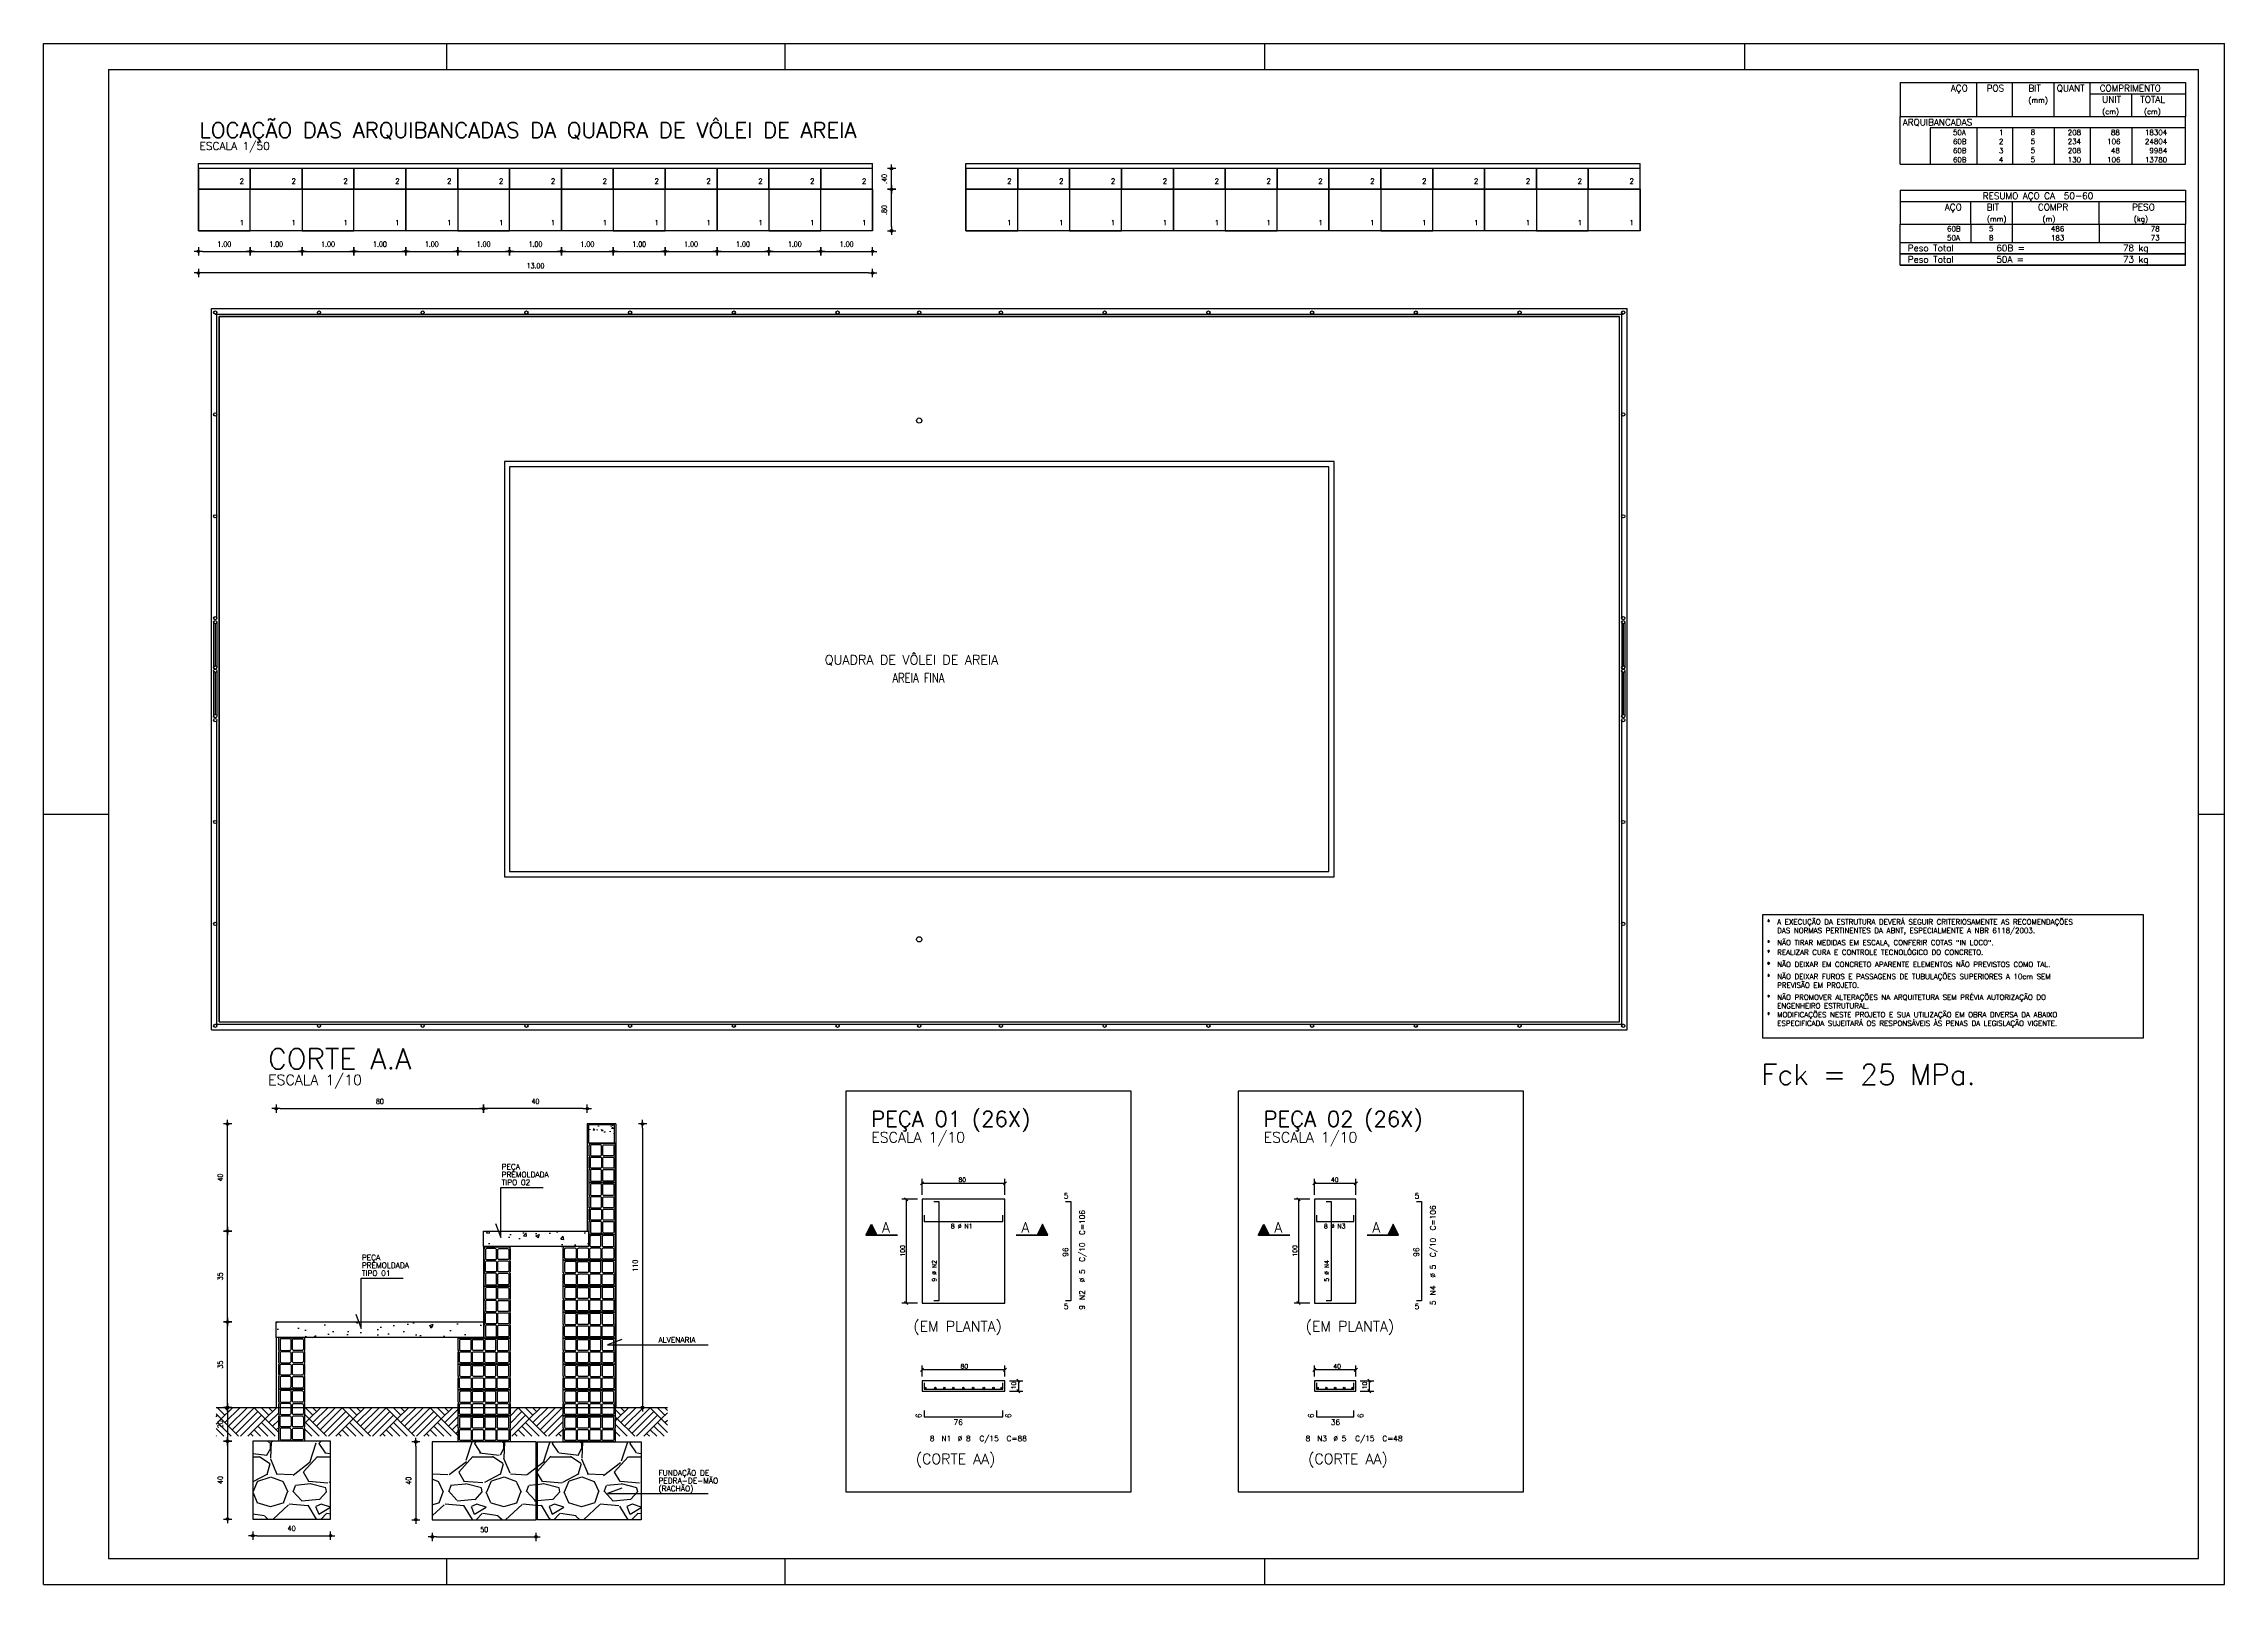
# Model space of a CAD drawing. Extents: x 87 to 216, y 36 to 112.
# Drawn here: x 86.63 to 128.68, y 35.84 to 65.54 of the extents above; entities that cross this region are included whole.
import ezdxf

# ---------------------------------------------------------------- set-up
doc = ezdxf.new("R2010")
doc.units = 0
doc.header["$LTSCALE"] = 0.5
doc.header["$MEASUREMENT"] = 0
doc.header["$PDMODE"] = 34
doc.header["$PDSIZE"] = -5
doc.layers.get('0').update_dxf_attribs({"linetype": 'CONTINUOUS'})
doc.layers.get('DEFPOINTS').update_dxf_attribs({"linetype": 'CONTINUOUS'})
for name, color, linetype in [('06', 6, 'CONTINUOUS'), ('1', 2, 'CONTINUOUS'), ('2', 4, 'CONTINUOUS'), ('3', 9, 'CONTINUOUS'), ('4', 1, 'CONTINUOUS'), ('5', 5, 'CONTINUOUS'), ('6', 3, 'CONTINUOUS'), ('ARQ_CORTE', 3, 'CONTINUOUS'), ('ARQ_ESTRUTURA', 1, 'CONTINUOUS'), ('ARQ_HAT', 8, 'CONTINUOUS'), ('ARQ_REBOCO', 2, 'CONTINUOUS'), ('ARQUIB', 3, 'CONTINUOUS'), ('ARQUIT', 8, 'CONTINUOUS'), ('CERCADURA', 7, 'CONTINUOUS'), ('Cotas', 44, 'CONTINUOUS'), ('HACHURAS', 8, 'CONTINUOUS')]:
    doc.layers.add(name, color=color, linetype=linetype)
doc.styles.add('AMB200', font='ROMANS.SHX')
doc.styles.add('COTAS', font='romans.shx', dxfattribs={"width": 0.8})
doc.styles.get("Standard").update_dxf_attribs({"font": 'romans.shx'})
doc.dimstyles.new('1-50', dxfattribs={"dimtxt": 0.1, "dimasz": 0.08, "dimexe": 0.18, "dimexo": 0.063, "dimgap": 0.04, "dimtad": 0, "dimzin": 4, "dimdsep": 46, "dimtxsty": 'COTAS', "dimblk": 'BOLA', "dimblk1": 'BOLA', "dimblk2": 'BOLA', "dimsah": 1, "dimcen": 0.09, "dimse1": 1, "dimse2": 1, "dimclrd": 44, "dimclre": 44, "dimclrt": 2, "dimadec": 0, "dimazin": 0, "dimtfac": 0.72, "dimtix": 1, "dimtmove": 1, "dimatfit": 3, "dimldrblk": 'BOLA', "dimfxl": 1, "dimtvp": 1.4, "dimtolj": 1, "dimtzin": 4, "dimarcsym": 0})

# ---------------------------------------------------------------- blocks, each defined once
blk = doc.blocks.new('BOLA')
at = {"linetype": 'Continuous'}
for p, q in [((-1, 0), (1, 0)), ((0, -1), (0, 1))]:
    blk.add_line(p, q, dxfattribs=at)
blk.add_circle((0, 0), 0.3, dxfattribs=at)
blk = doc.blocks.new('*D27')
at = {"layer": 'Cotas', "color": 44, "lineweight": -2}
blk.add_line((90.175, 39.328), (90.175, 40.818), dxfattribs=at)
at = {"layer": 'DEFPOINTS', "color": 0}
for p in [(90.175, 40.898), (91.112, 40.898), (91.012, 39.248)]:
    blk.add_point(p, dxfattribs=at)
at = {"layer": 'Cotas', "color": 44, "lineweight": -2, "xscale": 0.08, "yscale": 0.08, "zscale": 0.08}
for p, rotation in [((90.175, 40.898), 90), ((90.175, 39.248), 270)]:
    blk.add_blockref('BOLA', p, dxfattribs=dict(at, rotation=rotation))
at = {"layer": 'Cotas', "color": 2, "insert": (90.035, 40.073), "char_height": 0.1, "attachment_point": 5, "rotation": 90, "style": 'COTAS'}
blk.add_mtext('\\A1;35', dxfattribs=at)
blk = doc.blocks.new('*D28')
at = {"layer": 'Cotas', "color": 44, "lineweight": -2}
blk.add_line((90.175, 40.978), (90.175, 42.568), dxfattribs=at)
at = {"layer": 'DEFPOINTS', "color": 0}
for p in [(90.175, 42.648), (95.112, 42.648), (91.112, 40.898)]:
    blk.add_point(p, dxfattribs=at)
at = {"layer": 'Cotas', "color": 44, "lineweight": -2, "xscale": 0.08, "yscale": 0.08, "zscale": 0.08}
for p, rotation in [((90.175, 42.648), 90), ((90.175, 40.898), 270)]:
    blk.add_blockref('BOLA', p, dxfattribs=dict(at, rotation=rotation))
at = {"layer": 'Cotas', "color": 2, "insert": (90.035, 41.773), "char_height": 0.1, "attachment_point": 5, "rotation": 90, "style": 'COTAS'}
blk.add_mtext('\\A1;35', dxfattribs=at)
blk = doc.blocks.new('*D29')
at = {"layer": 'Cotas', "color": 44, "lineweight": -2}
blk.add_line((97.032, 45.009), (95.192, 45.009), dxfattribs=at)
at = {"layer": 'DEFPOINTS', "color": 0}
for p in [(95.112, 45.009), (97.112, 44.714), (95.112, 42.648)]:
    blk.add_point(p, dxfattribs=at)
at = {"layer": 'Cotas', "color": 44, "lineweight": -2, "xscale": 0.08, "yscale": 0.08, "zscale": 0.08, "rotation": 180}
blk.add_blockref('BOLA', (95.112, 45.009), dxfattribs=at)
at = {"layer": 'Cotas', "color": 44, "lineweight": -2, "xscale": 0.08, "yscale": 0.08, "zscale": 0.08}
blk.add_blockref('BOLA', (97.112, 45.009), dxfattribs=at)
at = {"layer": 'Cotas', "color": 2, "insert": (96.112, 45.149), "char_height": 0.1, "attachment_point": 5, "style": 'COTAS'}
blk.add_mtext('\\A1;40', dxfattribs=at)
blk = doc.blocks.new('*D30')
at = {"layer": 'Cotas', "color": 44, "lineweight": -2}
blk.add_line((91.192, 45.009), (95.032, 45.009), dxfattribs=at)
at = {"layer": 'DEFPOINTS', "color": 0}
for p in [(95.112, 45.009), (95.112, 42.648), (91.112, 40.898)]:
    blk.add_point(p, dxfattribs=at)
at = {"layer": 'Cotas', "color": 44, "lineweight": -2, "xscale": 0.08, "yscale": 0.08, "zscale": 0.08, "rotation": 180}
blk.add_blockref('BOLA', (91.112, 45.009), dxfattribs=at)
at = {"layer": 'Cotas', "color": 44, "lineweight": -2, "xscale": 0.08, "yscale": 0.08, "zscale": 0.08}
blk.add_blockref('BOLA', (95.112, 45.009), dxfattribs=at)
at = {"layer": 'Cotas', "color": 2, "insert": (93.112, 45.149), "char_height": 0.1, "attachment_point": 5, "style": 'COTAS'}
blk.add_mtext('\\A1;80', dxfattribs=at)
blk = doc.blocks.new('TIJOLO FURADO')
for points in [[(0, 0.055), (0, 0.0975, -1), (0, 0.1025), (0, 0.145, -1), (0, 0.15), (0, 0.2), (-0.0475, 0.2, -1), (-0.0525, 0.2), (-0.1, 0.2), (-0.1, 0.15, -1), (-0.1, 0.145), (-0.1, 0.1025, -1), (-0.1, 0.0975), (-0.1, 0.055, -1), (-0.1, 0.05), (-0.1, 0), (-0.0525, 0, -1), (-0.0475, 0), (0, 0), (0, 0.05, -1)], [(-0.0575, 0.195, -0.414214), (-0.0525, 0.19), (-0.0525, 0.155, -0.414214), (-0.0575, 0.15), (-0.09, 0.15, -0.414214), (-0.095, 0.155), (-0.095, 0.19, -0.414214), (-0.09, 0.195)], [(-0.005, 0.19, 0.414214), (-0.01, 0.195), (-0.0425, 0.195, 0.414214), (-0.0475, 0.19), (-0.0475, 0.155, 0.414214), (-0.0425, 0.15), (-0.01, 0.15, 0.414214), (-0.005, 0.155)], [(-0.0525, 0.14, 0.414214), (-0.0575, 0.145), (-0.09, 0.145, 0.414214), (-0.095, 0.14), (-0.095, 0.1075, 0.414214), (-0.09, 0.1025), (-0.0575, 0.1025, 0.414214), (-0.0525, 0.1075)], [(-0.095, 0.0925, -0.414214), (-0.09, 0.0975), (-0.0575, 0.0975, -0.414214), (-0.0525, 0.0925), (-0.0525, 0.06, -0.414214), (-0.0575, 0.055), (-0.09, 0.055, -0.414214), (-0.095, 0.06)], [(-0.005, 0.14, 0.414214), (-0.01, 0.145), (-0.0425, 0.145, 0.414214), (-0.0475, 0.14), (-0.0475, 0.1075, 0.414214), (-0.0425, 0.1025), (-0.01, 0.1025, 0.414214), (-0.005, 0.1075)], [(-0.005, 0.0925, 0.414214), (-0.01, 0.0975), (-0.0425, 0.0975, 0.414214), (-0.0475, 0.0925), (-0.0475, 0.06, 0.414214), (-0.0425, 0.055), (-0.01, 0.055, 0.414214), (-0.005, 0.06)], [(-0.095, 0.045, -0.414214), (-0.09, 0.05), (-0.0575, 0.05, -0.414214), (-0.0525, 0.045), (-0.0525, 0.01, -0.414214), (-0.0575, 0.005), (-0.09, 0.005, -0.414214), (-0.095, 0.01)], [(-0.005, 0.045, 0.414214), (-0.01, 0.05), (-0.0425, 0.05, 0.414214), (-0.0475, 0.045), (-0.0475, 0.01, 0.414214), (-0.0425, 0.005), (-0.01, 0.005, 0.414214), (-0.005, 0.01)]]:
    blk.add_lwpolyline(points, format="xyb", close=True)
blk = doc.blocks.new('*D31')
at = {"layer": 'Cotas', "color": 44, "lineweight": -2}
blk.add_line((98.177, 44.634), (98.177, 39.328), dxfattribs=at)
at = {"layer": 'DEFPOINTS', "color": 0}
for p in [(97.662, 44.714), (97.862, 39.248), (98.177, 39.248)]:
    blk.add_point(p, dxfattribs=at)
at = {"layer": 'Cotas', "color": 44, "lineweight": -2, "xscale": 0.08, "yscale": 0.08, "zscale": 0.08}
for p, rotation in [((98.177, 44.714), 90), ((98.177, 39.248), 270)]:
    blk.add_blockref('BOLA', p, dxfattribs=dict(at, rotation=rotation))
at = {"layer": 'Cotas', "color": 2, "insert": (98.037, 41.981), "char_height": 0.1, "attachment_point": 5, "rotation": 90, "style": 'COTAS'}
blk.add_mtext('\\A1;110', dxfattribs=at)
blk = doc.blocks.new('*D32')
at = {"layer": '3', "color": 44, "lineweight": -2}
blk.add_line((90.175, 39.168), (90.175, 38.678), dxfattribs=at)
at = {"layer": 'DEFPOINTS', "color": 0}
for p in [(91.112, 39.248), (90.175, 38.598), (90.662, 38.598)]:
    blk.add_point(p, dxfattribs=at)
at = {"layer": '3', "color": 44, "lineweight": -2, "xscale": 0.08, "yscale": 0.08, "zscale": 0.08}
for p, rotation in [((90.175, 39.248), 90), ((90.175, 38.598), 270)]:
    blk.add_blockref('BOLA', p, dxfattribs=dict(at, rotation=rotation))
at = {"layer": '3', "color": 2, "insert": (90.035, 38.923), "char_height": 0.1, "attachment_point": 5, "rotation": 90, "style": 'COTAS'}
blk.add_mtext('\\A1;20', dxfattribs=at)
blk = doc.blocks.new('*D33')
at = {"layer": '3', "color": 44, "lineweight": -2}
blk.add_line((90.175, 38.518), (90.175, 37.178), dxfattribs=at)
at = {"layer": 'DEFPOINTS', "color": 0}
for p in [(90.662, 38.598), (90.175, 37.098), (90.662, 37.098)]:
    blk.add_point(p, dxfattribs=at)
at = {"layer": '3', "color": 44, "lineweight": -2, "xscale": 0.08, "yscale": 0.08, "zscale": 0.08}
for p, rotation in [((90.175, 38.598), 90), ((90.175, 37.098), 270)]:
    blk.add_blockref('BOLA', p, dxfattribs=dict(at, rotation=rotation))
at = {"layer": '3', "color": 2, "insert": (90.035, 37.848), "char_height": 0.1, "attachment_point": 5, "rotation": 90, "style": 'COTAS'}
blk.add_mtext('\\A1;40', dxfattribs=at)
blk = doc.blocks.new('*D34')
at = {"layer": 'Cotas', "color": 44, "lineweight": -2}
blk.add_line((90.742, 36.777), (92.082, 36.777), dxfattribs=at)
at = {"layer": 'DEFPOINTS', "color": 0}
for p in [(90.662, 37.098), (92.162, 37.098), (92.162, 36.777)]:
    blk.add_point(p, dxfattribs=at)
at = {"layer": 'Cotas', "color": 44, "lineweight": -2, "xscale": 0.08, "yscale": 0.08, "zscale": 0.08, "rotation": 180}
blk.add_blockref('BOLA', (90.662, 36.777), dxfattribs=at)
at = {"layer": 'Cotas', "color": 44, "lineweight": -2, "xscale": 0.08, "yscale": 0.08, "zscale": 0.08}
blk.add_blockref('BOLA', (92.162, 36.777), dxfattribs=at)
at = {"layer": 'Cotas', "color": 2, "insert": (91.412, 36.917), "char_height": 0.1, "attachment_point": 5, "style": 'COTAS'}
blk.add_mtext('\\A1;40', dxfattribs=at)
blk = doc.blocks.new('*D35')
at = {"layer": 'Cotas', "color": 44, "lineweight": -2}
blk.add_line((93.806, 38.505), (93.806, 37.165), dxfattribs=at)
at = {"layer": 'DEFPOINTS', "color": 0}
for p in [(94.124, 38.585), (93.806, 37.085), (94.124, 37.085)]:
    blk.add_point(p, dxfattribs=at)
at = {"layer": 'Cotas', "color": 44, "lineweight": -2, "xscale": 0.08, "yscale": 0.08, "zscale": 0.08}
for p, rotation in [((93.806, 38.585), 90), ((93.806, 37.085), 270)]:
    blk.add_blockref('BOLA', p, dxfattribs=dict(at, rotation=rotation))
at = {"layer": 'Cotas', "color": 2, "insert": (93.666, 37.835), "char_height": 0.1, "attachment_point": 5, "rotation": 90, "style": 'COTAS'}
blk.add_mtext('\\A1;40', dxfattribs=at)
blk = doc.blocks.new('*D36')
at = {"layer": 'Cotas', "color": 44, "lineweight": -2}
blk.add_line((94.204, 36.754), (96.044, 36.754), dxfattribs=at)
at = {"layer": 'DEFPOINTS', "color": 0}
for p in [(94.124, 37.085), (96.124, 37.085), (96.124, 36.754)]:
    blk.add_point(p, dxfattribs=at)
at = {"layer": 'Cotas', "color": 44, "lineweight": -2, "xscale": 0.08, "yscale": 0.08, "zscale": 0.08, "rotation": 180}
blk.add_blockref('BOLA', (94.124, 36.754), dxfattribs=at)
at = {"layer": 'Cotas', "color": 44, "lineweight": -2, "xscale": 0.08, "yscale": 0.08, "zscale": 0.08}
blk.add_blockref('BOLA', (96.124, 36.754), dxfattribs=at)
at = {"layer": 'Cotas', "color": 2, "insert": (95.124, 36.894), "char_height": 0.1, "attachment_point": 5, "style": 'COTAS'}
blk.add_mtext('\\A1;50', dxfattribs=at)
blk = doc.blocks.new('*D37')
at = {"layer": 'Cotas', "color": 44, "lineweight": -2}
blk.add_line((90.175, 42.728), (90.175, 44.634), dxfattribs=at)
at = {"layer": 'DEFPOINTS', "color": 0}
for p in [(90.175, 44.714), (97.112, 44.714), (95.112, 42.648)]:
    blk.add_point(p, dxfattribs=at)
at = {"layer": 'Cotas', "color": 44, "lineweight": -2, "xscale": 0.08, "yscale": 0.08, "zscale": 0.08}
for p, rotation in [((90.175, 44.714), 90), ((90.175, 42.648), 270)]:
    blk.add_blockref('BOLA', p, dxfattribs=dict(at, rotation=rotation))
at = {"layer": 'Cotas', "color": 2, "insert": (90.035, 43.681), "char_height": 0.1, "attachment_point": 5, "rotation": 90, "style": 'COTAS'}
blk.add_mtext('\\A1;40', dxfattribs=at)
blk = doc.blocks.new('*D84')
at = {"layer": 'Cotas', "color": 44, "lineweight": -2}
blk.add_line((89.693, 61.533), (90.533, 61.533), dxfattribs=at)
at = {"layer": 'DEFPOINTS', "color": 0}
for p in [(89.613, 61.93), (90.613, 61.93), (90.613, 61.533)]:
    blk.add_point(p, dxfattribs=at)
at = {"layer": 'Cotas', "color": 44, "lineweight": -2, "xscale": 0.08, "yscale": 0.08, "zscale": 0.08, "rotation": 180}
blk.add_blockref('BOLA', (89.613, 61.533), dxfattribs=at)
at = {"layer": 'Cotas', "color": 44, "lineweight": -2, "xscale": 0.08, "yscale": 0.08, "zscale": 0.08}
blk.add_blockref('BOLA', (90.613, 61.533), dxfattribs=at)
at = {"layer": 'Cotas', "color": 2, "insert": (90.113, 61.673), "char_height": 0.1, "attachment_point": 5, "style": 'COTAS'}
blk.add_mtext('\\A1;1.00', dxfattribs=at)
blk = doc.blocks.new('*D85')
at = {"layer": 'Cotas', "color": 44, "lineweight": -2}
blk.add_line((90.693, 61.533), (91.533, 61.533), dxfattribs=at)
at = {"layer": 'DEFPOINTS', "color": 0}
for p in [(90.613, 61.93), (91.613, 61.93), (91.613, 61.533)]:
    blk.add_point(p, dxfattribs=at)
at = {"layer": 'Cotas', "color": 44, "lineweight": -2, "xscale": 0.08, "yscale": 0.08, "zscale": 0.08, "rotation": 180}
blk.add_blockref('BOLA', (90.613, 61.533), dxfattribs=at)
at = {"layer": 'Cotas', "color": 44, "lineweight": -2, "xscale": 0.08, "yscale": 0.08, "zscale": 0.08}
blk.add_blockref('BOLA', (91.613, 61.533), dxfattribs=at)
at = {"layer": 'Cotas', "color": 2, "insert": (91.113, 61.673), "char_height": 0.1, "attachment_point": 5, "style": 'COTAS'}
blk.add_mtext('\\A1;1.00', dxfattribs=at)
blk = doc.blocks.new('*D86')
at = {"layer": 'Cotas', "color": 44, "lineweight": -2}
blk.add_line((91.693, 61.533), (92.533, 61.533), dxfattribs=at)
at = {"layer": 'DEFPOINTS', "color": 0}
for p in [(91.613, 61.93), (92.613, 61.93), (92.613, 61.533)]:
    blk.add_point(p, dxfattribs=at)
at = {"layer": 'Cotas', "color": 44, "lineweight": -2, "xscale": 0.08, "yscale": 0.08, "zscale": 0.08, "rotation": 180}
blk.add_blockref('BOLA', (91.613, 61.533), dxfattribs=at)
at = {"layer": 'Cotas', "color": 44, "lineweight": -2, "xscale": 0.08, "yscale": 0.08, "zscale": 0.08}
blk.add_blockref('BOLA', (92.613, 61.533), dxfattribs=at)
at = {"layer": 'Cotas', "color": 2, "insert": (92.113, 61.673), "char_height": 0.1, "attachment_point": 5, "style": 'COTAS'}
blk.add_mtext('\\A1;1.00', dxfattribs=at)
blk = doc.blocks.new('*D87')
at = {"layer": 'Cotas', "color": 44, "lineweight": -2}
blk.add_line((92.693, 61.533), (93.533, 61.533), dxfattribs=at)
at = {"layer": 'DEFPOINTS', "color": 0}
for p in [(92.613, 61.93), (93.613, 61.93), (93.613, 61.533)]:
    blk.add_point(p, dxfattribs=at)
at = {"layer": 'Cotas', "color": 44, "lineweight": -2, "xscale": 0.08, "yscale": 0.08, "zscale": 0.08, "rotation": 180}
blk.add_blockref('BOLA', (92.613, 61.533), dxfattribs=at)
at = {"layer": 'Cotas', "color": 44, "lineweight": -2, "xscale": 0.08, "yscale": 0.08, "zscale": 0.08}
blk.add_blockref('BOLA', (93.613, 61.533), dxfattribs=at)
at = {"layer": 'Cotas', "color": 2, "insert": (93.113, 61.673), "char_height": 0.1, "attachment_point": 5, "style": 'COTAS'}
blk.add_mtext('\\A1;1.00', dxfattribs=at)
blk = doc.blocks.new('*D88')
at = {"layer": 'Cotas', "color": 44, "lineweight": -2}
blk.add_line((93.693, 61.533), (94.533, 61.533), dxfattribs=at)
at = {"layer": 'DEFPOINTS', "color": 0}
for p in [(93.613, 61.93), (94.613, 61.93), (94.613, 61.533)]:
    blk.add_point(p, dxfattribs=at)
at = {"layer": 'Cotas', "color": 44, "lineweight": -2, "xscale": 0.08, "yscale": 0.08, "zscale": 0.08, "rotation": 180}
blk.add_blockref('BOLA', (93.613, 61.533), dxfattribs=at)
at = {"layer": 'Cotas', "color": 44, "lineweight": -2, "xscale": 0.08, "yscale": 0.08, "zscale": 0.08}
blk.add_blockref('BOLA', (94.613, 61.533), dxfattribs=at)
at = {"layer": 'Cotas', "color": 2, "insert": (94.113, 61.673), "char_height": 0.1, "attachment_point": 5, "style": 'COTAS'}
blk.add_mtext('\\A1;1.00', dxfattribs=at)
blk = doc.blocks.new('*D89')
at = {"layer": 'Cotas', "color": 44, "lineweight": -2}
blk.add_line((94.693, 61.533), (95.533, 61.533), dxfattribs=at)
at = {"layer": 'DEFPOINTS', "color": 0}
for p in [(94.613, 61.93), (95.613, 61.93), (95.613, 61.533)]:
    blk.add_point(p, dxfattribs=at)
at = {"layer": 'Cotas', "color": 44, "lineweight": -2, "xscale": 0.08, "yscale": 0.08, "zscale": 0.08, "rotation": 180}
blk.add_blockref('BOLA', (94.613, 61.533), dxfattribs=at)
at = {"layer": 'Cotas', "color": 44, "lineweight": -2, "xscale": 0.08, "yscale": 0.08, "zscale": 0.08}
blk.add_blockref('BOLA', (95.613, 61.533), dxfattribs=at)
at = {"layer": 'Cotas', "color": 2, "insert": (95.113, 61.673), "char_height": 0.1, "attachment_point": 5, "style": 'COTAS'}
blk.add_mtext('\\A1;1.00', dxfattribs=at)
blk = doc.blocks.new('*D90')
at = {"layer": 'Cotas', "color": 44, "lineweight": -2}
blk.add_line((95.693, 61.533), (96.533, 61.533), dxfattribs=at)
at = {"layer": 'DEFPOINTS', "color": 0}
for p in [(95.613, 61.93), (96.613, 61.93), (96.613, 61.533)]:
    blk.add_point(p, dxfattribs=at)
at = {"layer": 'Cotas', "color": 44, "lineweight": -2, "xscale": 0.08, "yscale": 0.08, "zscale": 0.08, "rotation": 180}
blk.add_blockref('BOLA', (95.613, 61.533), dxfattribs=at)
at = {"layer": 'Cotas', "color": 44, "lineweight": -2, "xscale": 0.08, "yscale": 0.08, "zscale": 0.08}
blk.add_blockref('BOLA', (96.613, 61.533), dxfattribs=at)
at = {"layer": 'Cotas', "color": 2, "insert": (96.113, 61.673), "char_height": 0.1, "attachment_point": 5, "style": 'COTAS'}
blk.add_mtext('\\A1;1.00', dxfattribs=at)
blk = doc.blocks.new('*D91')
at = {"layer": 'Cotas', "color": 44, "lineweight": -2}
blk.add_line((96.693, 61.533), (97.533, 61.533), dxfattribs=at)
at = {"layer": 'DEFPOINTS', "color": 0}
for p in [(96.613, 61.93), (97.613, 61.93), (97.613, 61.533)]:
    blk.add_point(p, dxfattribs=at)
at = {"layer": 'Cotas', "color": 44, "lineweight": -2, "xscale": 0.08, "yscale": 0.08, "zscale": 0.08, "rotation": 180}
blk.add_blockref('BOLA', (96.613, 61.533), dxfattribs=at)
at = {"layer": 'Cotas', "color": 44, "lineweight": -2, "xscale": 0.08, "yscale": 0.08, "zscale": 0.08}
blk.add_blockref('BOLA', (97.613, 61.533), dxfattribs=at)
at = {"layer": 'Cotas', "color": 2, "insert": (97.113, 61.673), "char_height": 0.1, "attachment_point": 5, "style": 'COTAS'}
blk.add_mtext('\\A1;1.00', dxfattribs=at)
blk = doc.blocks.new('*D92')
at = {"layer": 'Cotas', "color": 44, "lineweight": -2}
blk.add_line((97.693, 61.533), (98.533, 61.533), dxfattribs=at)
at = {"layer": 'DEFPOINTS', "color": 0}
for p in [(97.613, 61.93), (98.613, 61.93), (98.613, 61.533)]:
    blk.add_point(p, dxfattribs=at)
at = {"layer": 'Cotas', "color": 44, "lineweight": -2, "xscale": 0.08, "yscale": 0.08, "zscale": 0.08, "rotation": 180}
blk.add_blockref('BOLA', (97.613, 61.533), dxfattribs=at)
at = {"layer": 'Cotas', "color": 44, "lineweight": -2, "xscale": 0.08, "yscale": 0.08, "zscale": 0.08}
blk.add_blockref('BOLA', (98.613, 61.533), dxfattribs=at)
at = {"layer": 'Cotas', "color": 2, "insert": (98.113, 61.673), "char_height": 0.1, "attachment_point": 5, "style": 'COTAS'}
blk.add_mtext('\\A1;1.00', dxfattribs=at)
blk = doc.blocks.new('*D93')
at = {"layer": 'Cotas', "color": 44, "lineweight": -2}
blk.add_line((98.693, 61.533), (99.533, 61.533), dxfattribs=at)
at = {"layer": 'DEFPOINTS', "color": 0}
for p in [(98.613, 61.93), (99.613, 61.93), (99.613, 61.533)]:
    blk.add_point(p, dxfattribs=at)
at = {"layer": 'Cotas', "color": 44, "lineweight": -2, "xscale": 0.08, "yscale": 0.08, "zscale": 0.08, "rotation": 180}
blk.add_blockref('BOLA', (98.613, 61.533), dxfattribs=at)
at = {"layer": 'Cotas', "color": 44, "lineweight": -2, "xscale": 0.08, "yscale": 0.08, "zscale": 0.08}
blk.add_blockref('BOLA', (99.613, 61.533), dxfattribs=at)
at = {"layer": 'Cotas', "color": 2, "insert": (99.113, 61.673), "char_height": 0.1, "attachment_point": 5, "style": 'COTAS'}
blk.add_mtext('\\A1;1.00', dxfattribs=at)
blk = doc.blocks.new('*D94')
at = {"layer": 'Cotas', "color": 44, "lineweight": -2}
blk.add_line((99.693, 61.533), (100.533, 61.533), dxfattribs=at)
at = {"layer": 'DEFPOINTS', "color": 0}
for p in [(99.613, 61.93), (100.613, 61.93), (100.613, 61.533)]:
    blk.add_point(p, dxfattribs=at)
at = {"layer": 'Cotas', "color": 44, "lineweight": -2, "xscale": 0.08, "yscale": 0.08, "zscale": 0.08, "rotation": 180}
blk.add_blockref('BOLA', (99.613, 61.533), dxfattribs=at)
at = {"layer": 'Cotas', "color": 44, "lineweight": -2, "xscale": 0.08, "yscale": 0.08, "zscale": 0.08}
blk.add_blockref('BOLA', (100.613, 61.533), dxfattribs=at)
at = {"layer": 'Cotas', "color": 2, "insert": (100.113, 61.673), "char_height": 0.1, "attachment_point": 5, "style": 'COTAS'}
blk.add_mtext('\\A1;1.00', dxfattribs=at)
blk = doc.blocks.new('*D95')
at = {"layer": 'Cotas', "color": 44, "lineweight": -2}
blk.add_line((100.693, 61.533), (101.533, 61.533), dxfattribs=at)
at = {"layer": 'DEFPOINTS', "color": 0}
for p in [(100.613, 61.93), (101.613, 61.93), (101.613, 61.533)]:
    blk.add_point(p, dxfattribs=at)
at = {"layer": 'Cotas', "color": 44, "lineweight": -2, "xscale": 0.08, "yscale": 0.08, "zscale": 0.08, "rotation": 180}
blk.add_blockref('BOLA', (100.613, 61.533), dxfattribs=at)
at = {"layer": 'Cotas', "color": 44, "lineweight": -2, "xscale": 0.08, "yscale": 0.08, "zscale": 0.08}
blk.add_blockref('BOLA', (101.613, 61.533), dxfattribs=at)
at = {"layer": 'Cotas', "color": 2, "insert": (101.113, 61.673), "char_height": 0.1, "attachment_point": 5, "style": 'COTAS'}
blk.add_mtext('\\A1;1.00', dxfattribs=at)
blk = doc.blocks.new('*D96')
at = {"layer": 'Cotas', "color": 44, "lineweight": -2}
blk.add_line((101.693, 61.533), (102.533, 61.533), dxfattribs=at)
at = {"layer": 'DEFPOINTS', "color": 0}
for p in [(101.613, 61.93), (102.613, 61.93), (102.613, 61.533)]:
    blk.add_point(p, dxfattribs=at)
at = {"layer": 'Cotas', "color": 44, "lineweight": -2, "xscale": 0.08, "yscale": 0.08, "zscale": 0.08, "rotation": 180}
blk.add_blockref('BOLA', (101.613, 61.533), dxfattribs=at)
at = {"layer": 'Cotas', "color": 44, "lineweight": -2, "xscale": 0.08, "yscale": 0.08, "zscale": 0.08}
blk.add_blockref('BOLA', (102.613, 61.533), dxfattribs=at)
at = {"layer": 'Cotas', "color": 2, "insert": (102.113, 61.673), "char_height": 0.1, "attachment_point": 5, "style": 'COTAS'}
blk.add_mtext('\\A1;1.00', dxfattribs=at)
blk = doc.blocks.new('*D97')
at = {"layer": 'Cotas', "color": 44, "lineweight": -2}
blk.add_line((102.533, 61.117), (89.693, 61.117), dxfattribs=at)
at = {"layer": 'DEFPOINTS', "color": 0}
for p in [(89.613, 61.93), (102.613, 61.93), (89.613, 61.117)]:
    blk.add_point(p, dxfattribs=at)
at = {"layer": 'Cotas', "color": 44, "lineweight": -2, "xscale": 0.08, "yscale": 0.08, "zscale": 0.08, "rotation": 180}
blk.add_blockref('BOLA', (89.613, 61.117), dxfattribs=at)
at = {"layer": 'Cotas', "color": 44, "lineweight": -2, "xscale": 0.08, "yscale": 0.08, "zscale": 0.08}
blk.add_blockref('BOLA', (102.613, 61.117), dxfattribs=at)
at = {"layer": 'Cotas', "color": 2, "insert": (96.113, 61.257), "char_height": 0.1, "attachment_point": 5, "style": 'COTAS'}
blk.add_mtext('\\A1;13.00', dxfattribs=at)
blk = doc.blocks.new('*D98')
at = {"layer": 'Cotas', "color": 44, "lineweight": -2}
blk.add_line((102.979, 62.01), (102.979, 62.65), dxfattribs=at)
at = {"layer": 'DEFPOINTS', "color": 0}
for p in [(102.613, 62.73), (102.979, 62.73), (102.613, 61.93)]:
    blk.add_point(p, dxfattribs=at)
at = {"layer": 'Cotas', "color": 44, "lineweight": -2, "xscale": 0.08, "yscale": 0.08, "zscale": 0.08}
for p, rotation in [((102.979, 62.73), 90), ((102.979, 61.93), 270)]:
    blk.add_blockref('BOLA', p, dxfattribs=dict(at, rotation=rotation))
at = {"layer": 'Cotas', "color": 2, "insert": (102.839, 62.33), "char_height": 0.1, "attachment_point": 5, "rotation": 90, "style": 'COTAS'}
blk.add_mtext('\\A1;.80', dxfattribs=at)
blk = doc.blocks.new('*D99')
at = {"layer": 'Cotas', "color": 44, "lineweight": -2}
blk.add_line((102.979, 62.81), (102.979, 63.05), dxfattribs=at)
at = {"layer": 'DEFPOINTS', "color": 0}
for p in [(102.613, 63.13), (102.979, 63.13), (102.613, 62.73)]:
    blk.add_point(p, dxfattribs=at)
at = {"layer": 'Cotas', "color": 44, "lineweight": -2, "xscale": 0.08, "yscale": 0.08, "zscale": 0.08}
for p, rotation in [((102.979, 63.13), 90), ((102.979, 62.73), 270)]:
    blk.add_blockref('BOLA', p, dxfattribs=dict(at, rotation=rotation))
at = {"layer": 'Cotas', "color": 2, "insert": (102.839, 62.93), "char_height": 0.1, "attachment_point": 5, "rotation": 90, "style": 'COTAS'}
blk.add_mtext('\\A1;.40', dxfattribs=at)

msp = doc.modelspace()

# ---------------------------------------------------------------- hatches: boundary and pattern name
at = {"layer": '3'}
h = msp.add_hatch(dxfattribs=at)
h.set_pattern_fill('GRAVEL', color=256, scale=1.5, style=0)
h.set_pattern_definition([(228.0128, (-705.92443, -140.88613), (-11.999997348, -13.500002012), [0.201804, -19.978632]), (184.9697, (-706.059426, -141.036135), (18.0000015773, 1.4999869605), [0.346302, -34.2838875]), (132.5104, (-706.40443, -141.066135), (14.999986078, -16.500013011), [0.244182, -24.174048]), (267.2737, (-706.989426, -141.441135), (1.4999940266, 30.0000004425), [0.315357, -31.220337]), (292.8337, (-707.004426, -141.756135), (-7.500014858, 17.9999946177), [0.3092325, -30.6140595]), (357.2737, (-706.884426, -142.041135), (-30.0000004425, 1.4999940266), [0.315357, -31.220337]), (37.6942, (-706.569426, -142.056135), (-19.5000110184, -14.9999856077), [0.4170435, -41.2872735]), (72.2553, (-706.239426, -141.801135), (10.500016144, 32.999994347), [0.393732, -38.9794815]), (121.4296, (-706.119426, -141.426135), (-12.000012351, 19.499992555), [0.316425, -31.3261095]), (175.2364, (-706.28443, -141.15613), (16.50000142, -1.499987299), [0.361248, -17.7011445]), (222.3974, (-706.644426, -141.126135), (-18.0000110266, -16.499988123), [0.467172, -46.2500625]), (138.8141, (-705.50443, -141.45613), (-10.50000442, 8.99999597), [0.1594515, -15.785766]), (171.4692, (-705.624426, -141.351135), (19.499997427, -3.000011865), [0.3033555, -30.0322665]), (225, (-705.9244, -141.3061), (-2e-16, -1.5000005), [0.2121315, -1.909188]), (203.1986, (-706.02943, -141.12613), (7.499999596, 3.00000199), [0.114237, -11.3094225]), (291.8014, (-706.13443, -141.17113), (-1.49999987, 4.50000041), [0.1615545, -7.916193]), (30.9638, (-706.07443, -141.32113), (4.49999703, 3.000003725), [0.2623935, -8.4840345]), (161.5651, (-705.84943, -141.18613), (3.00000065, -1.4999976), [0.1897365, -4.5536805]), (16.3895, (-707.004426, -141.171135), (15.000003298, 4.499989065), [0.2658, -26.3142675]), (70.3462, (-706.74943, -141.09613), (-5.999992871, -16.500003203), [0.2229915, -22.076112]), (293.1986, (-705.84943, -140.88613), (-3.00000199, 7.499999596), [0.2284725, -11.195187]), (343.6105, (-705.759426, -141.096135), (-15.000003298, 4.499989065), [0.2658, -26.3142675]), (339.444, (-707.00443, -142.10113), (-7.500002767, 2.999993995), [0.25632, -12.559686]), (294.7751, (-706.76443, -142.19113), (-7.499988284, 16.500005133), [0.214767, -21.2619645]), (66.8014, (-705.83443, -142.38613), (3.00000199, 7.499999596), [0.2284725, -11.195187]), (17.354, (-705.74443, -142.176135), (-19.500003029, -5.999991753), [0.2514465, -24.893136]), (69.444, (-706.56943, -142.38613), (-2.999993995, -7.500002767), [0.12816, -12.687846]), (101.3099, (-705.92443, -142.38613), (-1.49999645, 6.00000113), [0.076485, -7.5720435]), (165.9638, (-705.93943, -142.31113), (4.50000082, -1.49999709), [0.3092325, -5.875425]), (186.009, (-706.239426, -142.236135), (14.999999626, 1.499998976), [0.286575, -28.3708845]), (303.6901, (-706.07443, -141.45613), (-1.500002, 2.99999934), [0.216333, -5.1919935]), (353.1572, (-705.954426, -141.636135), (25.4999990482, -3.000011997), [0.377691, -37.3913445]), (60.9454, (-705.57943, -141.68113), (-6.00000004, -10.500000577), [0.154434, -15.289011]), (90, (-705.5044, -141.5461), (-1.5, 1.5), [0.09, -1.41]), (120.2564, (-706.26943, -142.19113), (5.99999233, -10.500003684), [0.208386, -20.63028]), (48.0128, (-706.37443, -142.01113), (11.999997348, 13.500002012), [0.403608, -19.776828]), (0, (-706.1044, -141.7111), (1.5, 1.5), [0.39, -1.11]), (325.3048, (-705.71443, -141.71113), (-14.999991388, 10.500012914), [0.237171, -23.479911]), (254.0546, (-705.51943, -141.84613), (-1.499999834, -6.00000019), [0.218403, -10.701762]), (207.646, (-705.579426, -142.056135), (-28.499993711, -15.0000115698), [0.3555975, -35.204211]), (175.4261, (-705.894426, -142.221135), (-19.5000008375, 1.4999922017), [0.3761985, -37.243611])])
h.paths.add_polyline_path([(98.149, 38.585), (96.149, 38.585), (96.149, 37.085), (98.149, 37.085)])
h.paths.add_polyline_path([(96.124, 38.585), (94.124, 38.585), (94.124, 37.085), (96.124, 37.085)])
h.paths.add_polyline_path([(92.162, 38.598), (90.662, 38.598), (90.662, 37.098), (92.162, 37.098)])
at = {"layer": 'ARQ_HAT', "lineweight": 0}
h = msp.add_hatch(dxfattribs=at)
h.set_pattern_fill('AR-CONC,_O', color=256, scale=0.05)
h.set_pattern_definition([(130, (722.57393, -308.83723), (-0.35863009, -0.03137607), [0.0375, -0.4125]), (185, (722.57393, -308.83723), (0.06937567, 0.37609607), [0.03, -0.33]), (79.5486, (722.54405, -308.83985), (-0.28925469, 0.34471977), [0.0318701, -0.35057106]), (133.8158, (722.57393, -308.73723), (-0.53362052, -0.0827595), [0.05625, -0.61875]), (83.3644, (722.52946, -308.74413), (-0.46733135, 0.48705894), [0.04780514, -0.5258565]), (188.8158, (722.57393, -308.73723), (-0.46733097, 0.4870593), [0.045, -0.495]), (159, (722.52393, -308.76223), (-0.29845353, -0.20130945), [0.0375, -0.4125]), (214, (722.52393, -308.76223), (-0.12165767, 0.36257502), [0.03, -0.33]), (108.5486, (722.49906, -308.779), (-0.42011131, 0.16126525), [0.0318701, -0.35057106]), (142.5, (722.57393, -308.83723), (-0.006079928, 0.166446927), [0, -0.326, 0, -0.335, 0, -0.33125]), (172.5, (722.57393, -308.83723), (-0.13153477, 0.197205856), [0, -0.191, 0, -0.3185, 0, -0.12625]), (212.5, (722.68543, -308.83723), (-0.266911218, -0.011277436), [0, -0.125, 0, -0.39, 0, -0.5175]), (222.5, (722.73543, -308.83723), (-0.291593085, 0.05005249), [0, -0.1625, 0, -0.259, 0, -0.3675])])
h.paths.add_polyline_path([(97.637, 44.448), (97.137, 44.448), (97.137, 44.698), (97.637, 44.698)])
at = {"layer": 'ARQ_HAT'}
h = msp.add_hatch(dxfattribs=at)
h.set_pattern_fill('AR-CONC', color=256, scale=0.1, style=0)
h.set_pattern_definition([(50, (821.17125, -21.6414), (0.7172602, -0.06275213), [0.075, -0.825]), (355, (821.17125, -21.6414), (-0.1387513, 0.7521921), [0.06, -0.66]), (100.4514, (821.231, -21.6466), (0.5785094, 0.68943954), [0.0637402, -0.7011421]), (46.1842, (821.17125, -21.4414), (1.067241, -0.165519), [0.1125, -1.2375]), (96.6356, (821.2602, -21.4552), (0.9346627, 0.9741179), [0.0956103, -1.051713]), (351.1842, (821.1712, -21.4414), (0.934662, 0.9741186), [0.09, -0.99]), (21, (821.27125, -21.4914), (0.59690705, -0.4026189), [0.075, -0.825]), (326, (821.27125, -21.4914), (0.2433153, 0.72515005), [0.06, -0.66]), (71.4514, (821.321, -21.52494), (0.8402226, 0.3225305), [0.0637402, -0.7011421]), (37.5, (821.17125, -21.6414), (0.012159855, 0.33289385), [0, -0.652, 0, -0.67, 0, -0.6625]), (7.5, (821.17125, -21.6414), (0.26306954, 0.39441171), [0, -0.382, 0, -0.637, 0, -0.2525]), (327.5, (820.94825, -21.6414), (0.53382244, -0.02255487), [0, -0.25, 0, -0.78, 0, -1.035]), (317.5, (820.84825, -21.6414), (0.58318617, 0.10010498), [0, -0.325, 0, -0.518, 0, -0.735])])
h.paths.add_polyline_path([(95.137, 42.648), (95.137, 42.348), (97.137, 42.348), (97.137, 42.648)])
h = msp.add_hatch(dxfattribs=at)
h.set_pattern_fill('AR-CONC', color=256, scale=0.1, style=0)
h.set_pattern_definition([(50, (-673.57875, -126.3414), (0.7172602, -0.06275213), [0.075, -0.825]), (355, (-673.57875, -126.3414), (-0.1387513, 0.7521921), [0.06, -0.66]), (100.4514, (-673.519, -126.3466), (0.5785094, 0.68943954), [0.0637402, -0.7011421]), (46.1842, (-673.57875, -126.1414), (1.067241, -0.165519), [0.1125, -1.2375]), (96.6356, (-673.4898, -126.1552), (0.9346627, 0.9741179), [0.0956103, -1.051713]), (351.1842, (-673.5788, -126.1414), (0.934662, 0.9741186), [0.09, -0.99]), (21, (-673.47875, -126.1914), (0.59690705, -0.4026189), [0.075, -0.825]), (326, (-673.47875, -126.1914), (0.2433153, 0.72515005), [0.06, -0.66]), (71.4514, (-673.429, -126.22494), (0.8402226, 0.3225305), [0.0637402, -0.7011421]), (37.5, (-673.57875, -126.3414), (0.012159855, 0.33289385), [0, -0.652, 0, -0.67, 0, -0.6625]), (7.5, (-673.57875, -126.3414), (0.26306954, 0.39441171), [0, -0.382, 0, -0.637, 0, -0.2525]), (327.5, (-673.80175, -126.3414), (0.53382244, -0.02255487), [0, -0.25, 0, -0.78, 0, -1.035]), (317.5, (-673.90175, -126.3414), (0.58318617, 0.10010498), [0, -0.325, 0, -0.518, 0, -0.735])])
h.paths.add_polyline_path([(95.112, 40.898), (91.112, 40.898), (91.112, 40.598), (95.112, 40.598)])
at = {"layer": 'HACHURAS'}
h = msp.add_hatch(dxfattribs=at)
h.set_pattern_fill('AR-PARQ1', color=256, scale=0.05, angle=45, style=0)
h.set_pattern_definition([(135, (0.1097, -34.795), (-0.848528, 6e-17), [0.6, -0.6]), (135, (0.1804, -34.7243), (-0.848528, 6e-17), [0.6, -0.6]), (135, (0.2511, -34.6536), (-0.848528, 6e-17), [0.6, -0.6]), (135, (0.3218, -34.5829), (-0.848528, 6e-17), [0.6, -0.6]), (135, (0.39254, -34.5122), (-0.848528, 6e-17), [0.6, -0.6]), (135, (0.46325, -34.44147), (-0.848528, 6e-17), [0.6, -0.6]), (135, (0.53396, -34.37076), (-0.848528, 6e-17), [0.6, -0.6]), (45, (-0.31457, -34.37076), (0.848528, -6e-17), [0.6, -0.6]), (45, (-0.3853, -34.30005), (0.848528, -6e-17), [0.6, -0.6]), (45, (-0.456, -34.22934), (0.848528, -6e-17), [0.6, -0.6]), (45, (-0.5267, -34.1586), (0.848528, -6e-17), [0.6, -0.6]), (45, (-0.5974, -34.0879), (0.848528, -6e-17), [0.6, -0.6]), (45, (-0.6681, -34.0172), (0.848528, -6e-17), [0.6, -0.6]), (45, (-0.73883, -33.9465), (0.848528, -6e-17), [0.6, -0.6])])
h.paths.add_polyline_path([(98.657, 39.248), (97.649, 39.248), (97.649, 39.085), (97.649, 38.848, 1), (97.649, 38.823), (97.649, 38.693), (98.657, 38.693)])
h.paths.add_polyline_path([(96.649, 39.085), (96.649, 39.248), (95.624, 39.248), (95.624, 39.085), (95.624, 38.848, 1), (95.624, 38.823), (95.624, 38.693), (96.649, 38.693), (96.649, 38.823, 1), (96.649, 38.848)])
h.paths.add_polyline_path([(94.624, 39.085), (94.624, 39.248), (91.662, 39.248), (91.662, 39.11, 1), (91.662, 39.085), (91.662, 38.873, 1), (91.662, 38.848), (91.662, 38.693), (94.624, 38.693), (94.624, 38.823, 1), (94.624, 38.848)])
h.paths.add_polyline_path([(91.162, 39.085, 1), (91.162, 39.11), (91.162, 39.248), (89.955, 39.248), (89.955, 38.693), (91.162, 38.693), (91.162, 38.848, 1), (91.162, 38.873)])
h.paths.add_polyline_path([(89.96, 38.833), (89.96, 39.012), (90.11, 39.012), (90.11, 38.833)], flags=24)

# ---------------------------------------------------------------- linework, layer by layer
for points in [[(97.649, 44.31), (97.649, 44.098, 1), (97.649, 44.073), (97.649, 43.86, 1), (97.649, 43.835), (97.649, 43.585), (97.412, 43.585, 1), (97.387, 43.585), (97.149, 43.585), (97.149, 43.835, 1), (97.149, 43.86), (97.149, 44.073, 1), (97.149, 44.098), (97.149, 44.31, 1), (97.149, 44.335), (97.149, 44.344), (97.387, 44.344, 1), (97.412, 44.344), (97.649, 44.344), (97.649, 44.335, 1)], [(97.174, 44.123, 0.414214), (97.199, 44.098), (97.362, 44.098, 0.414214), (97.387, 44.123), (97.387, 44.285, 0.414214), (97.362, 44.31), (97.199, 44.31, 0.414214), (97.174, 44.285)], [(97.624, 44.123, -0.414214), (97.599, 44.098), (97.437, 44.098, -0.414214), (97.412, 44.123), (97.412, 44.285, -0.414214), (97.437, 44.31), (97.599, 44.31, -0.414214), (97.624, 44.285)], [(97.387, 43.885, -0.414214), (97.362, 43.86), (97.199, 43.86, -0.414214), (97.174, 43.885), (97.174, 44.048, -0.414214), (97.199, 44.073), (97.362, 44.073, -0.414214), (97.387, 44.048)], [(97.362, 43.61, 0.414214), (97.387, 43.635), (97.387, 43.81, 0.414214), (97.362, 43.835), (97.199, 43.835, 0.414214), (97.174, 43.81), (97.174, 43.635, 0.414214), (97.199, 43.61)], [(97.624, 43.885, -0.414214), (97.599, 43.86), (97.437, 43.86, -0.414214), (97.412, 43.885), (97.412, 44.048, -0.414214), (97.437, 44.073), (97.599, 44.073, -0.414214), (97.624, 44.048)], [(97.624, 43.635, -0.414214), (97.599, 43.61), (97.437, 43.61, -0.414214), (97.412, 43.635), (97.412, 43.81, -0.414214), (97.437, 43.835), (97.599, 43.835, -0.414214), (97.624, 43.81)], [(97.187, 42.56, 0.414214), (97.162, 42.535), (97.162, 42.373, 0.414214), (97.187, 42.348), (97.349, 42.348, 0.414214), (97.374, 42.373), (97.374, 42.535, 0.414214), (97.349, 42.56)], [(97.424, 42.56, 0.414214), (97.399, 42.535), (97.399, 42.373, 0.414214), (97.424, 42.348), (97.599, 42.348, 0.414214), (97.624, 42.373), (97.624, 42.535, 0.414214), (97.599, 42.56)], [(95.624, 42.31), (95.624, 42.098, 1), (95.624, 42.073), (95.624, 41.86, 1), (95.624, 41.835), (95.624, 41.585), (95.387, 41.585, 1), (95.362, 41.585), (95.124, 41.585), (95.124, 41.835, 1), (95.124, 41.86), (95.124, 42.073, 1), (95.124, 42.098), (95.124, 42.31, 1), (95.124, 42.335), (95.124, 42.344), (95.362, 42.344, 1), (95.387, 42.344), (95.624, 42.344), (95.624, 42.335, 1)], [(95.149, 42.123, 0.414214), (95.174, 42.098), (95.337, 42.098, 0.414214), (95.362, 42.123), (95.362, 42.285, 0.414214), (95.337, 42.31), (95.174, 42.31, 0.414214), (95.149, 42.285)], [(95.362, 41.885, -0.414214), (95.337, 41.86), (95.174, 41.86, -0.414214), (95.149, 41.885), (95.149, 42.048, -0.414214), (95.174, 42.073), (95.337, 42.073, -0.414214), (95.362, 42.048)], [(95.599, 42.123, -0.414214), (95.574, 42.098), (95.412, 42.098, -0.414214), (95.387, 42.123), (95.387, 42.285, -0.414214), (95.412, 42.31), (95.574, 42.31, -0.414214), (95.599, 42.285)], [(95.599, 41.885, -0.414214), (95.574, 41.86), (95.412, 41.86, -0.414214), (95.387, 41.885), (95.387, 42.048, -0.414214), (95.412, 42.073), (95.574, 42.073, -0.414214), (95.599, 42.048)], [(96.699, 42.11, -0.414214), (96.674, 42.135), (96.674, 42.298, -0.414214), (96.699, 42.323), (96.874, 42.323, -0.414214), (96.899, 42.298), (96.899, 42.135, -0.414214), (96.874, 42.11)], [(96.949, 42.11, -0.414214), (96.924, 42.135), (96.924, 42.298, -0.414214), (96.949, 42.323), (97.112, 42.323, -0.414214), (97.137, 42.298), (97.137, 42.135, -0.414214), (97.112, 42.11)], [(97.187, 42.11, -0.414214), (97.162, 42.135), (97.162, 42.298, -0.414214), (97.187, 42.323), (97.349, 42.323, -0.414214), (97.374, 42.298), (97.374, 42.135, -0.414214), (97.349, 42.11)], [(97.424, 42.11, -0.414214), (97.399, 42.135), (97.399, 42.298, -0.414214), (97.424, 42.323), (97.599, 42.323, -0.414214), (97.624, 42.298), (97.624, 42.135, -0.414214), (97.599, 42.11)], [(95.337, 41.61, 0.414214), (95.362, 41.635), (95.362, 41.81, 0.414214), (95.337, 41.835), (95.174, 41.835, 0.414214), (95.149, 41.81), (95.149, 41.635, 0.414214), (95.174, 41.61)], [(95.599, 41.635, -0.414214), (95.574, 41.61), (95.412, 41.61, -0.414214), (95.387, 41.635), (95.387, 41.81, -0.414214), (95.412, 41.835), (95.574, 41.835, -0.414214), (95.599, 41.81)]]:
    msp.add_lwpolyline(points, format="xyb", close=True)
msp.add_lwpolyline([(97.137, 42.585, 1), (97.162, 42.585), (97.374, 42.585, 1), (97.399, 42.585), (97.649, 42.585), (97.649, 42.348, 1), (97.649, 42.323), (97.649, 42.085), (97.399, 42.085, 1), (97.374, 42.085), (97.162, 42.085, 1), (97.137, 42.085), (96.924, 42.085, 1), (96.899, 42.085), (96.649, 42.085), (96.649, 42.323, 1), (96.649, 42.348)], format="xyb")
at = {"layer": '06'}
for p, q in [((87.879, 65.038), (128.179, 65.038)), ((87.879, 65.038), (87.879, 36.338)), ((128.179, 36.338), (128.179, 65.038)), ((87.879, 36.338), (128.179, 36.338))]:
    msp.add_line(p, q, dxfattribs=at)
at = {"layer": '1', "linetype": 'Continuous'}
for p, q in [((122.429, 64.788), (122.429, 64.132)), ((122.429, 64.788), (127.929, 64.788)), ((123.904, 64.132), (123.904, 64.788)), ((124.594, 64.132), (124.594, 64.788)), ((125.399, 64.132), (125.399, 64.788)), ((126.089, 64.132), (126.089, 64.788)), ((127.929, 64.788), (127.929, 64.132)), ((126.089, 64.569), (127.929, 64.569)), ((126.894, 64.132), (126.894, 64.569)), ((122.429, 64.132), (127.929, 64.132)), ((122.429, 63.913), (122.429, 64.132)), ((122.429, 64.132), (127.929, 64.132)), ((127.929, 63.913), (127.929, 64.132)), ((122.429, 63.738), (122.429, 63.913)), ((122.429, 63.563), (122.429, 63.738)), ((122.429, 63.388), (122.429, 63.563)), ((127.929, 63.913), (123.004, 63.913)), ((123.004, 63.913), (123.004, 63.738)), ((123.004, 63.738), (123.004, 63.563)), ((123.004, 63.563), (123.004, 63.388)), ((123.904, 63.913), (123.904, 63.738)), ((123.904, 63.738), (123.904, 63.563)), ((123.904, 63.563), (123.904, 63.388)), ((124.594, 63.913), (124.594, 63.738)), ((124.594, 63.738), (124.594, 63.563)), ((124.594, 63.563), (124.594, 63.388)), ((125.399, 63.913), (125.399, 63.738)), ((125.399, 63.738), (125.399, 63.563)), ((125.399, 63.563), (125.399, 63.388)), ((126.089, 63.913), (126.089, 63.738)), ((126.089, 63.738), (126.089, 63.563)), ((126.089, 63.563), (126.089, 63.388)), ((126.894, 63.913), (126.894, 63.738)), ((126.894, 63.738), (126.894, 63.563)), ((126.894, 63.563), (126.894, 63.388)), ((127.929, 63.738), (127.929, 63.913)), ((127.929, 63.563), (127.929, 63.738)), ((127.929, 63.388), (127.929, 63.563)), ((122.429, 63.213), (122.429, 63.388)), ((122.429, 63.213), (127.929, 63.213)), ((123.004, 63.388), (123.004, 63.213)), ((123.904, 63.388), (123.904, 63.213)), ((124.594, 63.388), (124.594, 63.213)), ((125.399, 63.388), (125.399, 63.213)), ((126.089, 63.388), (126.089, 63.213)), ((126.894, 63.388), (126.894, 63.213)), ((127.929, 63.213), (127.929, 63.388)), ((122.429, 62.713), (122.429, 62.057)), ((122.429, 62.713), (127.929, 62.713)), ((127.929, 62.713), (127.929, 62.057)), ((122.429, 62.494), (127.929, 62.494)), ((123.789, 62.057), (123.789, 62.494)), ((124.594, 62.057), (124.594, 62.494)), ((126.261, 62.057), (126.261, 62.494)), ((122.429, 62.057), (127.929, 62.057)), ((122.429, 61.882), (122.429, 62.057)), ((122.429, 61.707), (122.429, 61.882)), ((123.789, 62.057), (123.789, 61.882)), ((123.789, 61.882), (123.789, 61.707)), ((124.594, 61.882), (124.594, 62.057)), ((124.594, 61.707), (124.594, 61.882)), ((126.261, 62.057), (126.261, 61.882)), ((126.261, 61.882), (126.261, 61.707)), ((127.929, 61.882), (127.929, 62.057)), ((127.929, 61.707), (127.929, 61.882)), ((122.429, 61.707), (127.929, 61.707)), ((122.429, 61.488), (122.429, 61.707)), ((122.429, 61.707), (127.929, 61.707)), ((127.929, 61.488), (122.429, 61.488)), ((122.429, 61.269), (122.429, 61.488)), ((122.429, 61.488), (127.929, 61.488)), ((127.929, 61.488), (127.929, 61.707)), ((127.929, 61.269), (127.929, 61.488)), ((127.929, 61.269), (122.429, 61.269)), ((122.429, 61.269), (127.929, 61.269))]:
    msp.add_line(p, q, dxfattribs=at)
for points in [[(127.122, 48.743), (119.773, 48.743), (119.773, 46.374), (127.122, 46.374), (127.122, 48.743)], [(105.166, 41.261), (105.166, 43.261), (103.566, 43.261), (103.566, 41.261), (105.166, 41.261)], [(111.931, 41.261), (111.931, 43.261), (111.131, 43.261), (111.131, 41.261), (111.931, 41.261)], [(103.566, 39.563), (105.166, 39.563), (105.166, 39.763), (103.566, 39.763), (103.566, 39.563)], [(111.131, 39.563), (111.931, 39.563), (111.931, 39.763), (111.131, 39.763), (111.131, 39.563)]]:
    msp.add_lwpolyline(points, dxfattribs=at)
for points in [[(107.598, 45.345), (102.096, 45.345), (102.096, 37.623), (107.598, 37.623)], [(115.163, 45.345), (109.662, 45.345), (109.662, 37.623), (115.163, 37.623)]]:
    msp.add_lwpolyline(points, close=True, dxfattribs=at)
at = {"layer": '2', "linetype": 'Continuous'}
for p, q in [((103.536, 43.54), (103.596, 43.6)), ((103.566, 43.346), (103.566, 43.655)), ((103.566, 43.57), (105.166, 43.57)), ((105.136, 43.54), (105.196, 43.6)), ((105.166, 43.346), (105.166, 43.655)), ((111.101, 43.54), (111.161, 43.6)), ((111.131, 43.346), (111.131, 43.655)), ((111.131, 43.57), (111.931, 43.57)), ((111.901, 43.54), (111.961, 43.6)), ((111.931, 43.346), (111.931, 43.655)), ((103.481, 43.261), (103.175, 43.261)), ((103.23, 43.291), (103.29, 43.231)), ((103.26, 43.261), (103.26, 41.261)), ((111.046, 43.261), (110.741, 43.261)), ((110.796, 43.291), (110.856, 43.231)), ((110.826, 43.261), (110.826, 41.261)), ((103.481, 41.261), (103.175, 41.261)), ((103.23, 41.291), (103.29, 41.231)), ((111.046, 41.261), (110.741, 41.261)), ((110.796, 41.291), (110.856, 41.231)), ((103.596, 40.003), (103.536, 39.943)), ((103.566, 39.848), (103.566, 40.058)), ((105.166, 39.973), (103.566, 39.973)), ((105.196, 40.003), (105.136, 39.943)), ((105.166, 39.848), (105.166, 40.058)), ((111.161, 40.003), (111.101, 39.943)), ((111.131, 39.848), (111.131, 40.058)), ((111.931, 39.973), (111.131, 39.973)), ((111.961, 40.003), (111.901, 39.943)), ((111.931, 39.848), (111.931, 40.058)), ((105.251, 39.763), (105.51, 39.763)), ((105.251, 39.563), (105.51, 39.563)), ((105.395, 39.793), (105.455, 39.733)), ((105.395, 39.593), (105.455, 39.533)), ((105.425, 39.763), (105.425, 39.563)), ((112.016, 39.763), (112.276, 39.763)), ((112.016, 39.563), (112.276, 39.563)), ((112.161, 39.793), (112.221, 39.733)), ((112.161, 39.593), (112.221, 39.533)), ((112.191, 39.763), (112.191, 39.563))]:
    msp.add_line(p, q, dxfattribs=at)
at = {"layer": '3'}
for points in [[(95.345, 42.794), (95.447, 42.522), (95.447, 43.491), (96.26, 43.491)], [(92.65, 41.044), (92.752, 40.772), (92.752, 41.741), (93.564, 41.741)], [(97.775, 40.556), (97.503, 40.454), (99.441, 40.454)], [(97.775, 37.691), (97.503, 37.589), (99.441, 37.589)]]:
    msp.add_lwpolyline(points, dxfattribs=at)
at = {"layer": '4', "linetype": 'Continuous'}
for points in [[(103.606, 42.953), (103.606, 42.833), (105.126, 42.833), (105.126, 42.953)], [(103.792, 43.221), (103.892, 43.221), (103.892, 41.301), (103.792, 41.301)], [(106.335, 43.221), (106.435, 43.221), (106.435, 41.301), (106.335, 41.301)], [(111.171, 42.953), (111.171, 42.833), (111.891, 42.833), (111.891, 42.953)], [(111.357, 43.221), (111.457, 43.221), (111.457, 41.301), (111.357, 41.301)], [(113.1, 43.221), (113.2, 43.221), (113.2, 41.301), (113.1, 41.301)], [(103.606, 39.188), (103.606, 39.068), (105.126, 39.068), (105.126, 39.188)], [(111.171, 39.188), (111.171, 39.068), (111.891, 39.068), (111.891, 39.188)]]:
    msp.add_lwpolyline(points, dxfattribs=at)
at = {"layer": '6', "linetype": 'Continuous'}
for p, q in [((102.485, 42.571), (102.589, 42.779)), ((103.093, 42.571), (102.485, 42.571)), ((102.487, 42.572), (102.589, 42.777)), ((102.487, 42.572), (103.093, 42.572)), ((102.493, 42.587), (102.685, 42.587)), ((102.501, 42.603), (102.677, 42.603)), ((102.509, 42.619), (102.669, 42.619)), ((102.517, 42.635), (102.661, 42.635)), ((102.525, 42.651), (102.653, 42.651)), ((102.533, 42.667), (102.645, 42.667)), ((102.541, 42.683), (102.637, 42.683)), ((102.549, 42.699), (102.629, 42.699)), ((102.557, 42.715), (102.621, 42.715)), ((102.565, 42.731), (102.613, 42.731)), ((102.573, 42.747), (102.605, 42.747)), ((102.581, 42.763), (102.599, 42.763)), ((102.589, 42.779), (102.692, 42.572)), ((102.589, 42.777), (102.691, 42.572)), ((105.989, 42.572), (105.383, 42.572)), ((105.383, 42.571), (105.991, 42.571)), ((105.887, 42.779), (105.784, 42.572)), ((105.887, 42.777), (105.785, 42.572)), ((105.983, 42.587), (105.791, 42.587)), ((105.975, 42.603), (105.799, 42.603)), ((105.967, 42.619), (105.807, 42.619)), ((105.959, 42.635), (105.815, 42.635)), ((105.951, 42.651), (105.823, 42.651)), ((105.943, 42.667), (105.831, 42.667)), ((105.935, 42.683), (105.839, 42.683)), ((105.927, 42.699), (105.847, 42.699)), ((105.919, 42.715), (105.855, 42.715)), ((105.911, 42.731), (105.863, 42.731)), ((105.903, 42.747), (105.871, 42.747)), ((105.895, 42.763), (105.878, 42.763)), ((105.991, 42.571), (105.887, 42.779)), ((105.989, 42.572), (105.887, 42.777)), ((110.051, 42.571), (110.155, 42.779)), ((110.659, 42.571), (110.051, 42.571)), ((110.052, 42.572), (110.155, 42.777)), ((110.052, 42.572), (110.659, 42.572)), ((110.059, 42.587), (110.25, 42.587)), ((110.067, 42.603), (110.242, 42.603)), ((110.075, 42.619), (110.234, 42.619)), ((110.083, 42.635), (110.226, 42.635)), ((110.091, 42.651), (110.218, 42.651)), ((110.099, 42.667), (110.21, 42.667)), ((110.107, 42.683), (110.202, 42.683)), ((110.115, 42.699), (110.194, 42.699)), ((110.123, 42.715), (110.186, 42.715)), ((110.131, 42.731), (110.178, 42.731)), ((110.139, 42.747), (110.17, 42.747)), ((110.147, 42.763), (110.164, 42.763)), ((110.155, 42.779), (110.258, 42.572)), ((110.155, 42.777), (110.257, 42.572)), ((112.755, 42.572), (112.148, 42.572)), ((112.148, 42.571), (112.756, 42.571)), ((112.653, 42.779), (112.549, 42.572)), ((112.653, 42.777), (112.55, 42.572)), ((112.748, 42.587), (112.557, 42.587)), ((112.74, 42.603), (112.565, 42.603)), ((112.732, 42.619), (112.573, 42.619)), ((112.724, 42.635), (112.581, 42.635)), ((112.716, 42.651), (112.589, 42.651)), ((112.708, 42.667), (112.597, 42.667)), ((112.7, 42.683), (112.605, 42.683)), ((112.692, 42.699), (112.613, 42.699)), ((112.684, 42.715), (112.621, 42.715)), ((112.677, 42.731), (112.629, 42.731)), ((112.669, 42.747), (112.637, 42.747)), ((112.661, 42.763), (112.643, 42.763)), ((112.756, 42.571), (112.653, 42.779)), ((112.755, 42.572), (112.653, 42.777))]:
    msp.add_line(p, q, dxfattribs=at)
for points in [[(103.606, 39.723), (103.606, 39.603), (105.126, 39.603), (105.126, 39.723)], [(111.171, 39.723), (111.171, 39.603), (111.891, 39.603), (111.891, 39.723)]]:
    msp.add_lwpolyline(points, dxfattribs=at)
for centre in [(103.626, 39.623), (103.825, 39.623), (103.996, 39.623), (104.17, 39.623), (104.365, 39.623), (104.552, 39.623), (104.758, 39.623), (104.945, 39.623), (105.106, 39.623), (111.191, 39.623), (111.362, 39.623), (111.533, 39.623), (111.707, 39.623), (111.871, 39.623)]:
    msp.add_circle(centre, 0.015, dxfattribs=at)
at = {"layer": 'ARQ_CORTE', "ltscale": 10}
msp.add_line((89.955, 39.248), (98.657, 39.248), dxfattribs=at)
at = {"layer": 'ARQ_ESTRUTURA'}
msp.add_lwpolyline([(97.137, 44.348), (97.637, 44.348), (97.637, 44.698), (97.137, 44.698)], close=True, dxfattribs=at)
at = {"layer": 'ARQ_ESTRUTURA', "ltscale": 10}
for points in [[(95.112, 42.648), (97.137, 42.648), (97.137, 42.348), (95.112, 42.348)], [(91.112, 40.898), (95.112, 40.898), (95.112, 40.598), (91.112, 40.598)], [(90.662, 37.098), (92.162, 37.098), (92.162, 38.598), (90.662, 38.598)], [(94.124, 37.085), (96.124, 37.085), (96.124, 38.585), (94.124, 38.585)], [(98.149, 37.085), (96.149, 37.085), (96.149, 38.585), (98.149, 38.585)]]:
    msp.add_lwpolyline(points, close=True, dxfattribs=at)
at = {"layer": 'ARQ_REBOCO', "ltscale": 10}
for p, q in [((97.112, 44.714), (97.112, 42.648)), ((97.662, 44.714), (97.112, 44.714)), ((97.662, 44.714), (97.662, 39.248)), ((95.112, 42.348), (95.112, 40.798)), ((91.112, 40.598), (91.112, 39.248))]:
    msp.add_line(p, q, dxfattribs=at)
at = {"layer": 'ARQUIB'}
for points in [[(89.613, 62.73), (90.613, 62.73), (90.613, 63.13), (89.613, 63.13)], [(90.613, 62.73), (91.613, 62.73), (91.613, 63.13), (90.613, 63.13)], [(91.613, 62.73), (92.613, 62.73), (92.613, 63.13), (91.613, 63.13)], [(92.613, 62.73), (93.613, 62.73), (93.613, 63.13), (92.613, 63.13)], [(93.613, 62.73), (94.613, 62.73), (94.613, 63.13), (93.613, 63.13)], [(94.613, 62.73), (95.613, 62.73), (95.613, 63.13), (94.613, 63.13)], [(95.613, 62.73), (96.613, 62.73), (96.613, 63.13), (95.613, 63.13)], [(96.613, 62.73), (97.613, 62.73), (97.613, 63.13), (96.613, 63.13)], [(97.613, 62.73), (98.613, 62.73), (98.613, 63.13), (97.613, 63.13)], [(98.613, 62.73), (99.613, 62.73), (99.613, 63.13), (98.613, 63.13)], [(99.613, 62.73), (100.613, 62.73), (100.613, 63.13), (99.613, 63.13)], [(100.613, 62.73), (101.613, 62.73), (101.613, 63.13), (100.613, 63.13)], [(101.613, 62.73), (102.613, 62.73), (102.613, 63.13), (101.613, 63.13)], [(104.413, 62.73), (105.413, 62.73), (105.413, 63.13), (104.413, 63.13)], [(105.413, 62.73), (106.413, 62.73), (106.413, 63.13), (105.413, 63.13)], [(106.413, 62.73), (107.413, 62.73), (107.413, 63.13), (106.413, 63.13)], [(107.413, 62.73), (108.413, 62.73), (108.413, 63.13), (107.413, 63.13)], [(108.413, 62.73), (109.413, 62.73), (109.413, 63.13), (108.413, 63.13)], [(109.413, 62.73), (110.413, 62.73), (110.413, 63.13), (109.413, 63.13)], [(110.413, 62.73), (111.413, 62.73), (111.413, 63.13), (110.413, 63.13)], [(111.413, 62.73), (112.413, 62.73), (112.413, 63.13), (111.413, 63.13)], [(112.413, 62.73), (113.413, 62.73), (113.413, 63.13), (112.413, 63.13)], [(113.413, 62.73), (114.413, 62.73), (114.413, 63.13), (113.413, 63.13)], [(114.413, 62.73), (115.413, 62.73), (115.413, 63.13), (114.413, 63.13)], [(115.413, 62.73), (116.413, 62.73), (116.413, 63.13), (115.413, 63.13)], [(116.413, 62.73), (117.413, 62.73), (117.413, 63.13), (116.413, 63.13)], [(89.613, 61.93), (90.613, 61.93), (90.613, 62.73), (89.613, 62.73)], [(91.613, 61.93), (90.613, 61.93), (90.613, 62.73), (91.613, 62.73)], [(91.613, 61.93), (92.613, 61.93), (92.613, 62.73), (91.613, 62.73)], [(93.613, 61.93), (92.613, 61.93), (92.613, 62.73), (93.613, 62.73)], [(94.613, 61.93), (93.613, 61.93), (93.613, 62.73), (94.613, 62.73)], [(94.613, 61.93), (95.613, 61.93), (95.613, 62.73), (94.613, 62.73)], [(96.613, 61.93), (95.613, 61.93), (95.613, 62.73), (96.613, 62.73)], [(97.613, 61.93), (96.613, 61.93), (96.613, 62.73), (97.613, 62.73)], [(97.613, 61.93), (98.613, 61.93), (98.613, 62.73), (97.613, 62.73)], [(99.613, 61.93), (98.613, 61.93), (98.613, 62.73), (99.613, 62.73)], [(100.613, 61.93), (99.613, 61.93), (99.613, 62.73), (100.613, 62.73)], [(100.613, 61.93), (101.613, 61.93), (101.613, 62.73), (100.613, 62.73)], [(102.613, 61.93), (101.613, 61.93), (101.613, 62.73), (102.613, 62.73)], [(104.413, 61.93), (105.413, 61.93), (105.413, 62.73), (104.413, 62.73)], [(106.413, 61.93), (105.413, 61.93), (105.413, 62.73), (106.413, 62.73)], [(106.413, 61.93), (107.413, 61.93), (107.413, 62.73), (106.413, 62.73)], [(108.413, 61.93), (107.413, 61.93), (107.413, 62.73), (108.413, 62.73)], [(109.413, 61.93), (108.413, 61.93), (108.413, 62.73), (109.413, 62.73)], [(109.413, 61.93), (110.413, 61.93), (110.413, 62.73), (109.413, 62.73)], [(111.413, 61.93), (110.413, 61.93), (110.413, 62.73), (111.413, 62.73)], [(112.413, 61.93), (111.413, 61.93), (111.413, 62.73), (112.413, 62.73)], [(112.413, 61.93), (113.413, 61.93), (113.413, 62.73), (112.413, 62.73)], [(114.413, 61.93), (113.413, 61.93), (113.413, 62.73), (114.413, 62.73)], [(115.413, 61.93), (114.413, 61.93), (114.413, 62.73), (115.413, 62.73)], [(115.413, 61.93), (116.413, 61.93), (116.413, 62.73), (115.413, 62.73)], [(117.413, 61.93), (116.413, 61.93), (116.413, 62.73), (117.413, 62.73)]]:
    msp.add_lwpolyline(points, close=True, dxfattribs=at)
at = {"layer": 'ARQUIT'}
for p, q in [((102.613, 63.13), (89.613, 63.13)), ((102.613, 61.93), (102.613, 63.23)), ((117.413, 63.13), (104.413, 63.13)), ((117.413, 61.93), (117.413, 63.23)), ((102.613, 62.73), (89.613, 62.73)), ((117.413, 62.73), (104.413, 62.73)), ((102.613, 61.93), (89.613, 61.93)), ((117.413, 61.93), (104.413, 61.93)), ((89.863, 60.43), (117.163, 60.43)), ((89.863, 46.53), (89.863, 60.43)), ((89.938, 60.324), (117.088, 60.324)), ((89.97, 54.463), (89.97, 60.355)), ((90.013, 46.68), (90.013, 60.28)), ((90.013, 60.28), (117.013, 60.28)), ((117.013, 46.68), (117.013, 60.28)), ((117.057, 54.463), (117.057, 60.355)), ((117.163, 46.53), (117.163, 60.43)), ((89.907, 54.386), (89.907, 53.512)), ((89.938, 54.354), (89.938, 53.543)), ((89.97, 54.386), (89.97, 53.512)), ((117.057, 54.386), (117.057, 53.512)), ((117.088, 54.354), (117.088, 53.543)), ((117.12, 54.386), (117.12, 53.512)), ((89.907, 53.449), (89.907, 52.575)), ((89.938, 53.418), (89.938, 52.606)), ((89.97, 53.449), (89.97, 52.575)), ((117.057, 53.449), (117.057, 52.575)), ((117.088, 53.418), (117.088, 52.606)), ((117.12, 53.449), (117.12, 52.575)), ((89.97, 46.605), (89.97, 52.473)), ((117.057, 46.605), (117.057, 52.473)), ((90.013, 46.68), (117.013, 46.68)), ((89.863, 46.53), (117.163, 46.53)), ((89.938, 46.637), (117.088, 46.637))]:
    msp.add_line(p, q, dxfattribs=at)
for points in [[(89.613, 63.23), (102.613, 63.23)], [(102.613, 61.93), (89.613, 61.93), (89.613, 63.23)], [(104.413, 63.23), (117.413, 63.23)], [(117.413, 61.93), (104.413, 61.93), (104.413, 63.23)], [(90.013, 60.28), (90.013, 46.68), (117.013, 46.68), (117.013, 60.28), (90.013, 60.28)]]:
    msp.add_lwpolyline(points, dxfattribs=at)
for points in [[(111.513, 49.48), (111.513, 57.48), (95.513, 57.48), (95.513, 49.48)], [(111.413, 49.58), (111.413, 57.38), (95.613, 57.38), (95.613, 49.58)]]:
    msp.add_lwpolyline(points, close=True, dxfattribs=at)
for centre, radius in [((89.938, 60.355), 0.0312), ((91.938, 60.355), 0.0312), ((93.938, 60.355), 0.0312), ((95.938, 60.355), 0.0312), ((97.938, 60.355), 0.0312), ((99.938, 60.355), 0.0312), ((101.938, 60.355), 0.0312), ((103.513, 60.355), 0.0312), ((105.088, 60.355), 0.0312), ((107.088, 60.355), 0.0312), ((109.088, 60.355), 0.0312), ((111.088, 60.355), 0.0312), ((113.088, 60.355), 0.0312), ((115.088, 60.355), 0.0312), ((117.088, 60.355), 0.0312), ((89.938, 58.391), 0.0312), ((103.513, 58.272), 0.05), ((117.088, 58.391), 0.0312), ((89.938, 56.427), 0.0312), ((117.088, 56.427), 0.0312), ((89.938, 54.463), 0.0312), ((89.938, 54.386), 0.0312), ((117.088, 54.463), 0.0312), ((117.088, 54.386), 0.0312), ((89.938, 53.512), 0.0312), ((89.938, 53.449), 0.0312), ((117.088, 53.512), 0.0312), ((117.088, 53.449), 0.0312), ((89.938, 52.575), 0.0312), ((117.088, 52.575), 0.0312), ((89.938, 52.498), 0.0312), ((117.088, 52.498), 0.0312), ((89.938, 50.534), 0.0312), ((117.088, 50.534), 0.0312), ((89.938, 48.57), 0.0312), ((117.088, 48.57), 0.0312), ((103.513, 48.272), 0.05), ((89.938, 46.605), 0.0312), ((91.938, 46.605), 0.0312), ((93.938, 46.605), 0.0312), ((95.938, 46.605), 0.0312), ((97.938, 46.605), 0.0312), ((99.938, 46.605), 0.0312), ((101.938, 46.605), 0.0312), ((103.513, 46.605), 0.0312), ((105.088, 46.605), 0.0312), ((107.088, 46.605), 0.0312), ((109.088, 46.605), 0.0312), ((111.088, 46.605), 0.0312), ((113.088, 46.605), 0.0312), ((115.088, 46.605), 0.0312), ((117.088, 46.605), 0.0312)]:
    msp.add_circle(centre, radius, dxfattribs=at)
at = {"layer": 'CERCADURA'}
for p, q in [((86.629, 35.838), (86.629, 65.538)), ((86.629, 65.538), (128.679, 65.538)), ((94.404, 65.038), (94.404, 65.538)), ((100.929, 65.038), (100.929, 65.538)), ((100.929, 65.038), (100.929, 65.538)), ((110.179, 65.038), (110.179, 65.538)), ((119.429, 65.038), (119.429, 65.538)), ((128.679, 35.838), (128.679, 65.538)), ((86.629, 50.688), (87.879, 50.688)), ((128.179, 50.688), (128.679, 50.688)), ((94.404, 35.838), (94.404, 36.338)), ((100.929, 35.838), (100.929, 36.338)), ((100.929, 35.838), (100.929, 36.338)), ((110.179, 35.838), (110.179, 36.338)), ((86.629, 35.838), (128.679, 35.838))]:
    msp.add_line(p, q, dxfattribs=at)

# ---------------------------------------------------------------- block references
at = {"xscale": -5, "yscale": 5, "zscale": 5}
for p, rotation in [((97.649, 43.585), 180), ((97.649, 41.585), 90), ((95.624, 41.585), 180), ((97.649, 41.085), 90), ((97.649, 40.585), 90), ((91.662, 40.598), 179.9999999995304), ((95.624, 40.085), 90), ((97.649, 40.085), 90), ((95.624, 39.585), 90), ((97.649, 39.585), 90), ((91.662, 39.598), 179.9999999995304), ((95.624, 39.085), 90), ((97.649, 39.085), 90), ((95.624, 38.585), 90), ((97.649, 38.585), 90)]:
    msp.add_blockref('TIJOLO FURADO', p, dxfattribs=dict(at, rotation=rotation))

# ---------------------------------------------------------------- texts
at = {"layer": '1', "linetype": 'Continuous'}
for s, height, p in [('AÇO', 0.125, (123.403, 64.616)), ('POS', 0.125, (124.094, 64.616)), ('(mm)', 0.1, (124.899, 64.398)), ('BIT', 0.125, (124.899, 64.616)), ('QUANT', 0.125, (125.447, 64.616)), ('COMPRIMENTO', 0.125, (126.273, 64.616)), ('UNIT', 0.125, (126.322, 64.398)), ('TOTAL', 0.125, (127.058, 64.398)), ('ARQUIBANCADAS', 0.125, (122.477, 63.96)), ('(cm)', 0.1, (126.322, 64.179)), ('(cm)', 0.1, (127.127, 64.179)), ('ESCALA 1/50', 0.15, (89.636, 63.49)), ('     50A', 0.1, (123.073, 63.776)), ('     60B', 0.1, (123.073, 63.601)), ('     60B', 0.1, (123.073, 63.426)), ('  2', 0.1, (124.194, 63.601)), ('  3', 0.1, (124.194, 63.426)), ('  1', 0.1, (124.194, 63.776)), ('    8  ', 0.1, (124.647, 63.779)), ('    5  ', 0.1, (124.647, 63.604)), ('    5  ', 0.1, (124.647, 63.429)), (' 208', 0.1, (125.589, 63.776)), (' 234', 0.1, (125.589, 63.601)), (' 208', 0.1, (125.589, 63.426)), ('   106', 0.1, (126.194, 63.601)), ('    88', 0.1, (126.194, 63.776)), ('    48', 0.1, (126.194, 63.426)), ('  24804', 0.1, (127.01, 63.601)), ('  18304', 0.1, (127.01, 63.776)), ('   9984', 0.1, (127.01, 63.426)), ('     60B', 0.1, (123.073, 63.251)), ('  4', 0.1, (124.194, 63.251)), ('    5  ', 0.1, (124.647, 63.254)), (' 130', 0.1, (125.589, 63.251)), ('   106', 0.1, (126.194, 63.251)), ('  13780', 0.1, (127.01, 63.251)), ('2', 0.1, (90.408, 62.838)), ('2', 0.1, (91.408, 62.838)), ('2', 0.1, (92.408, 62.838)), ('2', 0.1, (93.408, 62.838)), ('2', 0.1, (94.408, 62.838)), ('2', 0.1, (95.408, 62.838)), ('2', 0.1, (96.408, 62.838)), ('2', 0.1, (97.408, 62.838)), ('2', 0.1, (98.408, 62.838)), ('2', 0.1, (99.408, 62.838)), ('2', 0.1, (100.408, 62.838)), ('2', 0.1, (101.408, 62.838)), ('2', 0.1, (102.408, 62.838)), ('2', 0.1, (105.208, 62.838)), ('2', 0.1, (106.208, 62.838)), ('2', 0.1, (107.208, 62.838)), ('2', 0.1, (108.208, 62.838)), ('2', 0.1, (109.208, 62.838)), ('2', 0.1, (110.208, 62.838)), ('2', 0.1, (111.208, 62.838)), ('2', 0.1, (112.208, 62.838)), ('2', 0.1, (113.208, 62.838)), ('2', 0.1, (114.208, 62.838)), ('2', 0.1, (115.208, 62.838)), ('2', 0.1, (116.208, 62.838)), ('2', 0.1, (117.208, 62.838)), ('RESUMO AÇO CA  50-60', 0.125, (124.019, 62.541)), ('AÇO', 0.125, (123.288, 62.323)), ('BIT', 0.125, (124.094, 62.323)), ('COMPR', 0.125, (125.083, 62.324)), ('PESO', 0.125, (126.898, 62.324)), ('1', 0.1, (90.408, 62.038)), ('1', 0.1, (91.408, 62.038)), ('1', 0.1, (92.408, 62.038)), ('1', 0.1, (93.408, 62.038)), ('1', 0.1, (94.408, 62.038)), ('1', 0.1, (95.408, 62.038)), ('1', 0.1, (96.408, 62.038)), ('1', 0.1, (97.408, 62.038)), ('1', 0.1, (98.408, 62.038)), ('1', 0.1, (99.408, 62.038)), ('1', 0.1, (100.408, 62.038)), ('1', 0.1, (101.408, 62.038)), ('1', 0.1, (102.408, 62.038)), ('1', 0.1, (105.208, 62.038)), ('1', 0.1, (106.208, 62.038)), ('1', 0.1, (107.208, 62.038)), ('1', 0.1, (108.208, 62.038)), ('1', 0.1, (109.208, 62.038)), ('1', 0.1, (110.208, 62.038)), ('1', 0.1, (111.208, 62.038)), ('1', 0.1, (112.208, 62.038)), ('1', 0.1, (113.208, 62.038)), ('1', 0.1, (114.208, 62.038)), ('1', 0.1, (115.208, 62.038)), ('1', 0.1, (116.208, 62.038)), ('1', 0.1, (117.208, 62.038)), ('     50A', 0.1, (122.958, 61.744)), ('     60B', 0.1, (122.958, 61.919)), ('(mm)', 0.1, (124.101, 62.109)), ('    5  ', 0.1, (123.842, 61.922)), ('    8  ', 0.1, (123.842, 61.747)), ('(m)', 0.1, (125.172, 62.109)), ('     486', 0.1, (124.962, 61.919)), ('     183', 0.1, (124.962, 61.744)), ('(kg)', 0.1, (126.932, 62.109)), ('     78', 0.1, (126.886, 61.919)), ('     73', 0.1, (126.886, 61.744)), ('Peso Total        60B =', 0.125, (122.575, 61.535)), ('Peso Total        50A =', 0.125, (122.575, 61.316)), ('     78 kg', 0.125, (126.257, 61.535)), ('     73 kg', 0.125, (126.257, 61.316)), ('*', 0.1, (119.856, 48.559)), ('A EXECUÇÃO DA ESTRUTURA DEVERÁ SEGUIR CRITERIOSAMENTE AS RECOMENDAÇÕES', 0.1, (120.056, 48.559)), ('DAS NORMAS PERTINENTES DA ABNT, ESPECIALMENTE A NBR 6118/2003.', 0.1, (120.056, 48.392)), ('*', 0.1, (119.856, 48.159)), ('*', 0.1, (119.856, 47.972)), ('NÃO TIRAR MEDIDAS EM ESCALA, CONFERIR COTAS "IN LOCO".', 0.1, (120.056, 48.159)), ('REALIZAR CURA E CONTROLE TECNOLÓGICO DO CONCRETO.', 0.1, (120.056, 47.972)), ('*', 0.1, (119.856, 47.739)), ('*', 0.1, (119.856, 47.505)), ('NÃO DEIXAR EM CONCRETO APARENTE ELEMENTOS NÃO PREVISTOS COMO TAL.', 0.1, (120.056, 47.739)), ('NÃO DEIXAR FUROS E PASSAGENS DE TUBULAÇÕES SUPERIORES A 10cm SEM', 0.1, (120.056, 47.505)), ('*', 0.1, (119.856, 47.105)), ('PREVISÃO EM PROJETO.', 0.1, (120.056, 47.339)), ('NÃO PROMOVER ALTERAÇÕES NA ARQUITETURA SEM PRÉVIA AUTORIZAÇÃO DO', 0.1, (120.056, 47.105)), ('*', 0.1, (119.856, 46.77)), ('ENGENHEIRO ESTRUTURAL.', 0.1, (120.056, 46.939)), ('MODIFICAÇÕES NESTE PROJETO E SUA UTILIZAÇÃO EM OBRA DIVERSA DA ABAIXO', 0.1, (120.056, 46.77)), ('ESPECIFICADA SUJEITARÁ OS RESPONSÁVEIS ÀS PENAS DA LEGISLAÇÃO VIGENTE.', 0.1, (120.056, 46.603)), ('ESCALA 1/10', 0.2, (90.959, 45.462)), ('ESCALA 1/10', 0.2, (102.587, 44.355)), ('ESCALA 1/10', 0.2, (110.152, 44.355)), ('PEÇA', 0.105, (95.459, 43.836)), ('PREMOLDADA', 0.105, (95.459, 43.685)), ('TIPO 02', 0.105, (95.459, 43.534)), ('8 %%C N1', 0.085, (104.123, 42.7)), ('8 %%C N3', 0.085, (111.316, 42.7)), ('PEÇA', 0.105, (92.764, 42.086)), ('TIPO 01', 0.105, (92.764, 41.784)), ('PREMOLDADA', 0.105, (92.764, 41.935)), ('ALVENARIA', 0.105, (98.484, 40.498)), ('FUNDAÇÃO DE', 0.105, (98.484, 37.935)), ('PEDRA-DE-MÃO', 0.105, (98.484, 37.784)), ('(RACHÃO)', 0.105, (98.484, 37.633))]:
    msp.add_text(s, height=height, dxfattribs=at).set_placement(p)
at = {"layer": '1', "color": 5, "linetype": 'Continuous'}
for s, height, p in [('LOCAÇÃO DAS ARQUIBANCADAS DA QUADRA DE VÔLEI DE AREIA', 0.3, (89.636, 63.72)), ('CORTE A.A', 0.4, (90.959, 45.768))]:
    msp.add_text(s, height=height, dxfattribs=at).set_placement(p)
at = {"layer": '1', "linetype": 'Continuous'}
for s, p in [('9 %%C N2', (103.845, 41.673)), ('5 %%C N4', (111.411, 41.673))]:
    msp.add_text(s, height=0.085, rotation=90, dxfattribs=at).set_placement(p)
at = {"layer": '2', "linetype": 'Continuous'}
for s, height, p in [('80', 0.085, (104.27, 43.596)), (' 5 ', 0.105, (106.227, 43.274)), ('40', 0.085, (111.45, 43.596)), (' 5 ', 0.105, (112.993, 43.274)), (' 5 ', 0.105, (106.227, 41.144)), (' 5 ', 0.105, (112.993, 41.144)), ('80', 0.085, (104.309, 39.999)), ('40', 0.085, (111.499, 39.999)), ('8', 0.105, (103.718, 38.598)), ('N1', 0.105, (103.94, 38.598)), ('76', 0.105, (104.175, 38.911)), ('%%C 8', 0.105, (104.252, 38.598)), ('C/15', 0.105, (104.672, 38.598)), ('C=88', 0.105, (105.197, 38.598)), ('8', 0.105, (110.963, 38.598)), ('N3', 0.105, (111.185, 38.598)), ('36', 0.105, (111.449, 38.911)), ('%%C 5', 0.105, (111.497, 38.598)), ('C/15', 0.105, (111.917, 38.598)), ('C=48', 0.105, (112.442, 38.598))]:
    msp.add_text(s, height=height, dxfattribs=at).set_placement(p)
for s, height, p in [('C=106', 0.105, (106.705, 42.573)), ('C=106', 0.105, (113.47, 42.662)), ('C/10', 0.105, (113.47, 42.145)), ('100', 0.085, (103.235, 42.157)), ('96', 0.105, (106.385, 42.153)), ('C/10', 0.105, (106.705, 42.055)), ('100', 0.085, (110.8, 42.157)), ('96', 0.105, (113.15, 42.153)), ('%%C 5', 0.105, (106.705, 41.659)), ('%%C 5', 0.105, (113.47, 41.749)), ('N2', 0.105, (106.705, 41.32)), ('N4', 0.105, (113.47, 41.41)), ('5', 0.105, (113.47, 41.221)), ('9', 0.105, (106.705, 41.131)), ('10', 0.085, (105.378, 39.598)), ('10', 0.085, (112.144, 39.598)), (' 6 ', 0.105, (103.554, 38.971)), (' 6 ', 0.105, (105.284, 38.971)), (' 6 ', 0.105, (111.119, 38.971)), (' 6 ', 0.105, (112.075, 38.971))]:
    msp.add_text(s, height=height, rotation=90, dxfattribs=at).set_placement(p)
at = {"layer": '4', "linetype": 'Continuous'}
for s, height, p in [('PEÇA 01 (26X)', 0.3, (102.587, 44.661)), ('PEÇA 02 (26X)', 0.3, (110.152, 44.661)), ('(EM PLANTA)', 0.2, (103.4, 40.713)), ('(EM PLANTA)', 0.2, (110.965, 40.713)), ('(CORTE AA)', 0.2, (103.447, 38.156)), ('(CORTE AA)', 0.2, (111.012, 38.156))]:
    msp.add_text(s, height=height, dxfattribs=at).set_placement(p)
at = {"layer": '5', "linetype": 'Continuous', "insert": (119.752, 45.867), "char_height": 0.4, "width": 8.13233, "attachment_point": 1}
msp.add_mtext('Fck = 25 MPa.', dxfattribs=at)
at = {"layer": '6', "linetype": 'Continuous'}
for p in [(102.793, 42.621), (105.483, 42.621), (110.359, 42.621), (112.248, 42.621)]:
    msp.add_text('A', height=0.2, dxfattribs=at).set_placement(p)
at = {"layer": 'ARQUIT', "style": 'AMB200'}
msp.add_text('QUADRA DE VÔLEI DE AREIA', height=0.18, dxfattribs=at).set_placement((101.691, 53.571))
at = {"layer": 'ARQUIT', "style": 'AMB200', "width": 0.7837}
msp.add_text('AREIA FINA', height=0.18, dxfattribs=at).set_placement((102.995, 53.22))

# ---------------------------------------------------------------- dimensions: what is measured, and where the dimension line sits
at = {"layer": '3'}
for base, p1, p2, text, picture, middle in [((90.175, 38.598), (91.112, 39.248), (90.662, 38.598), '20', '*D32', (90.035, 38.923)), ((90.175, 37.098), (90.662, 38.598), (90.662, 37.098), '40', '*D33', (90.035, 37.848))]:
    dim = msp.add_linear_dim(base=base, p1=p1, p2=p2, angle=90, text=text, dimstyle='1-50', dxfattribs=at)
    dim.commit()
    dim.dimension.update_dxf_attribs({"geometry": picture, "text_midpoint": middle})
at = {"layer": 'Cotas'}
for base, p1, p2, picture, middle in [((102.979, 63.13), (102.613, 62.73), (102.613, 63.13), '*D99', (102.839, 62.93)), ((102.979, 62.73), (102.613, 61.93), (102.613, 62.73), '*D98', (102.839, 62.33))]:
    dim = msp.add_linear_dim(base=base, p1=p1, p2=p2, angle=90, dimstyle='1-50', dxfattribs=at)
    dim.commit()
    dim.dimension.update_dxf_attribs({"geometry": picture, "text_midpoint": middle})
for base, p1, p2, picture, middle in [((90.613, 61.533), (89.613, 61.93), (90.613, 61.93), '*D84', (90.113, 61.673)), ((89.613, 61.117), (102.613, 61.93), (89.613, 61.93), '*D97', (96.113, 61.257)), ((91.613, 61.533), (90.613, 61.93), (91.613, 61.93), '*D85', (91.113, 61.673)), ((92.613, 61.533), (91.613, 61.93), (92.613, 61.93), '*D86', (92.113, 61.673)), ((93.613, 61.533), (92.613, 61.93), (93.613, 61.93), '*D87', (93.113, 61.673)), ((94.613, 61.533), (93.613, 61.93), (94.613, 61.93), '*D88', (94.113, 61.673)), ((95.613, 61.533), (94.613, 61.93), (95.613, 61.93), '*D89', (95.113, 61.673)), ((96.613, 61.533), (95.613, 61.93), (96.613, 61.93), '*D90', (96.113, 61.673)), ((97.613, 61.533), (96.613, 61.93), (97.613, 61.93), '*D91', (97.113, 61.673)), ((98.613, 61.533), (97.613, 61.93), (98.613, 61.93), '*D92', (98.113, 61.673)), ((99.613, 61.533), (98.613, 61.93), (99.613, 61.93), '*D93', (99.113, 61.673)), ((100.613, 61.533), (99.613, 61.93), (100.613, 61.93), '*D94', (100.113, 61.673)), ((101.613, 61.533), (100.613, 61.93), (101.613, 61.93), '*D95', (101.113, 61.673)), ((102.613, 61.533), (101.613, 61.93), (102.613, 61.93), '*D96', (102.113, 61.673))]:
    dim = msp.add_linear_dim(base=base, p1=p1, p2=p2, dimstyle='1-50', dxfattribs=at)
    dim.commit()
    dim.dimension.update_dxf_attribs({"geometry": picture, "text_midpoint": middle})
for base, p1, p2, angle, text, picture, middle in [((95.112, 45.009), (91.112, 40.898), (95.112, 42.648), 180, '80', '*D30', (93.112, 45.149)), ((95.112, 45.009), (97.112, 44.714), (95.112, 42.648), 180, '40', '*D29', (96.112, 45.149)), ((90.175, 44.714), (95.112, 42.648), (97.112, 44.714), 90, '40', '*D37', (90.035, 43.681)), ((98.177, 39.248), (97.662, 44.714), (97.862, 39.248), 90, '110', '*D31', (98.037, 41.981)), ((90.175, 42.648), (91.112, 40.898), (95.112, 42.648), 90, '35', '*D28', (90.035, 41.773)), ((90.175, 40.898), (91.012, 39.248), (91.112, 40.898), 90, '35', '*D27', (90.035, 40.073)), ((93.806, 37.085), (94.124, 38.585), (94.124, 37.085), 90, '40', '*D35', (93.666, 37.835))]:
    dim = msp.add_linear_dim(base=base, p1=p1, p2=p2, angle=angle, text=text, dimstyle='1-50', dxfattribs=at)
    dim.commit()
    dim.dimension.update_dxf_attribs({"geometry": picture, "text_midpoint": middle})
for base, p1, p2, text, picture, middle in [((92.162, 36.777), (90.662, 37.098), (92.162, 37.098), '40', '*D34', (91.412, 36.917)), ((96.124, 36.754), (94.124, 37.085), (96.124, 37.085), '50', '*D36', (95.124, 36.894))]:
    dim = msp.add_linear_dim(base=base, p1=p1, p2=p2, text=text, dimstyle='1-50', dxfattribs=at)
    dim.commit()
    dim.dimension.update_dxf_attribs({"geometry": picture, "text_midpoint": middle})

doc.saveas('drawing.dxf')
